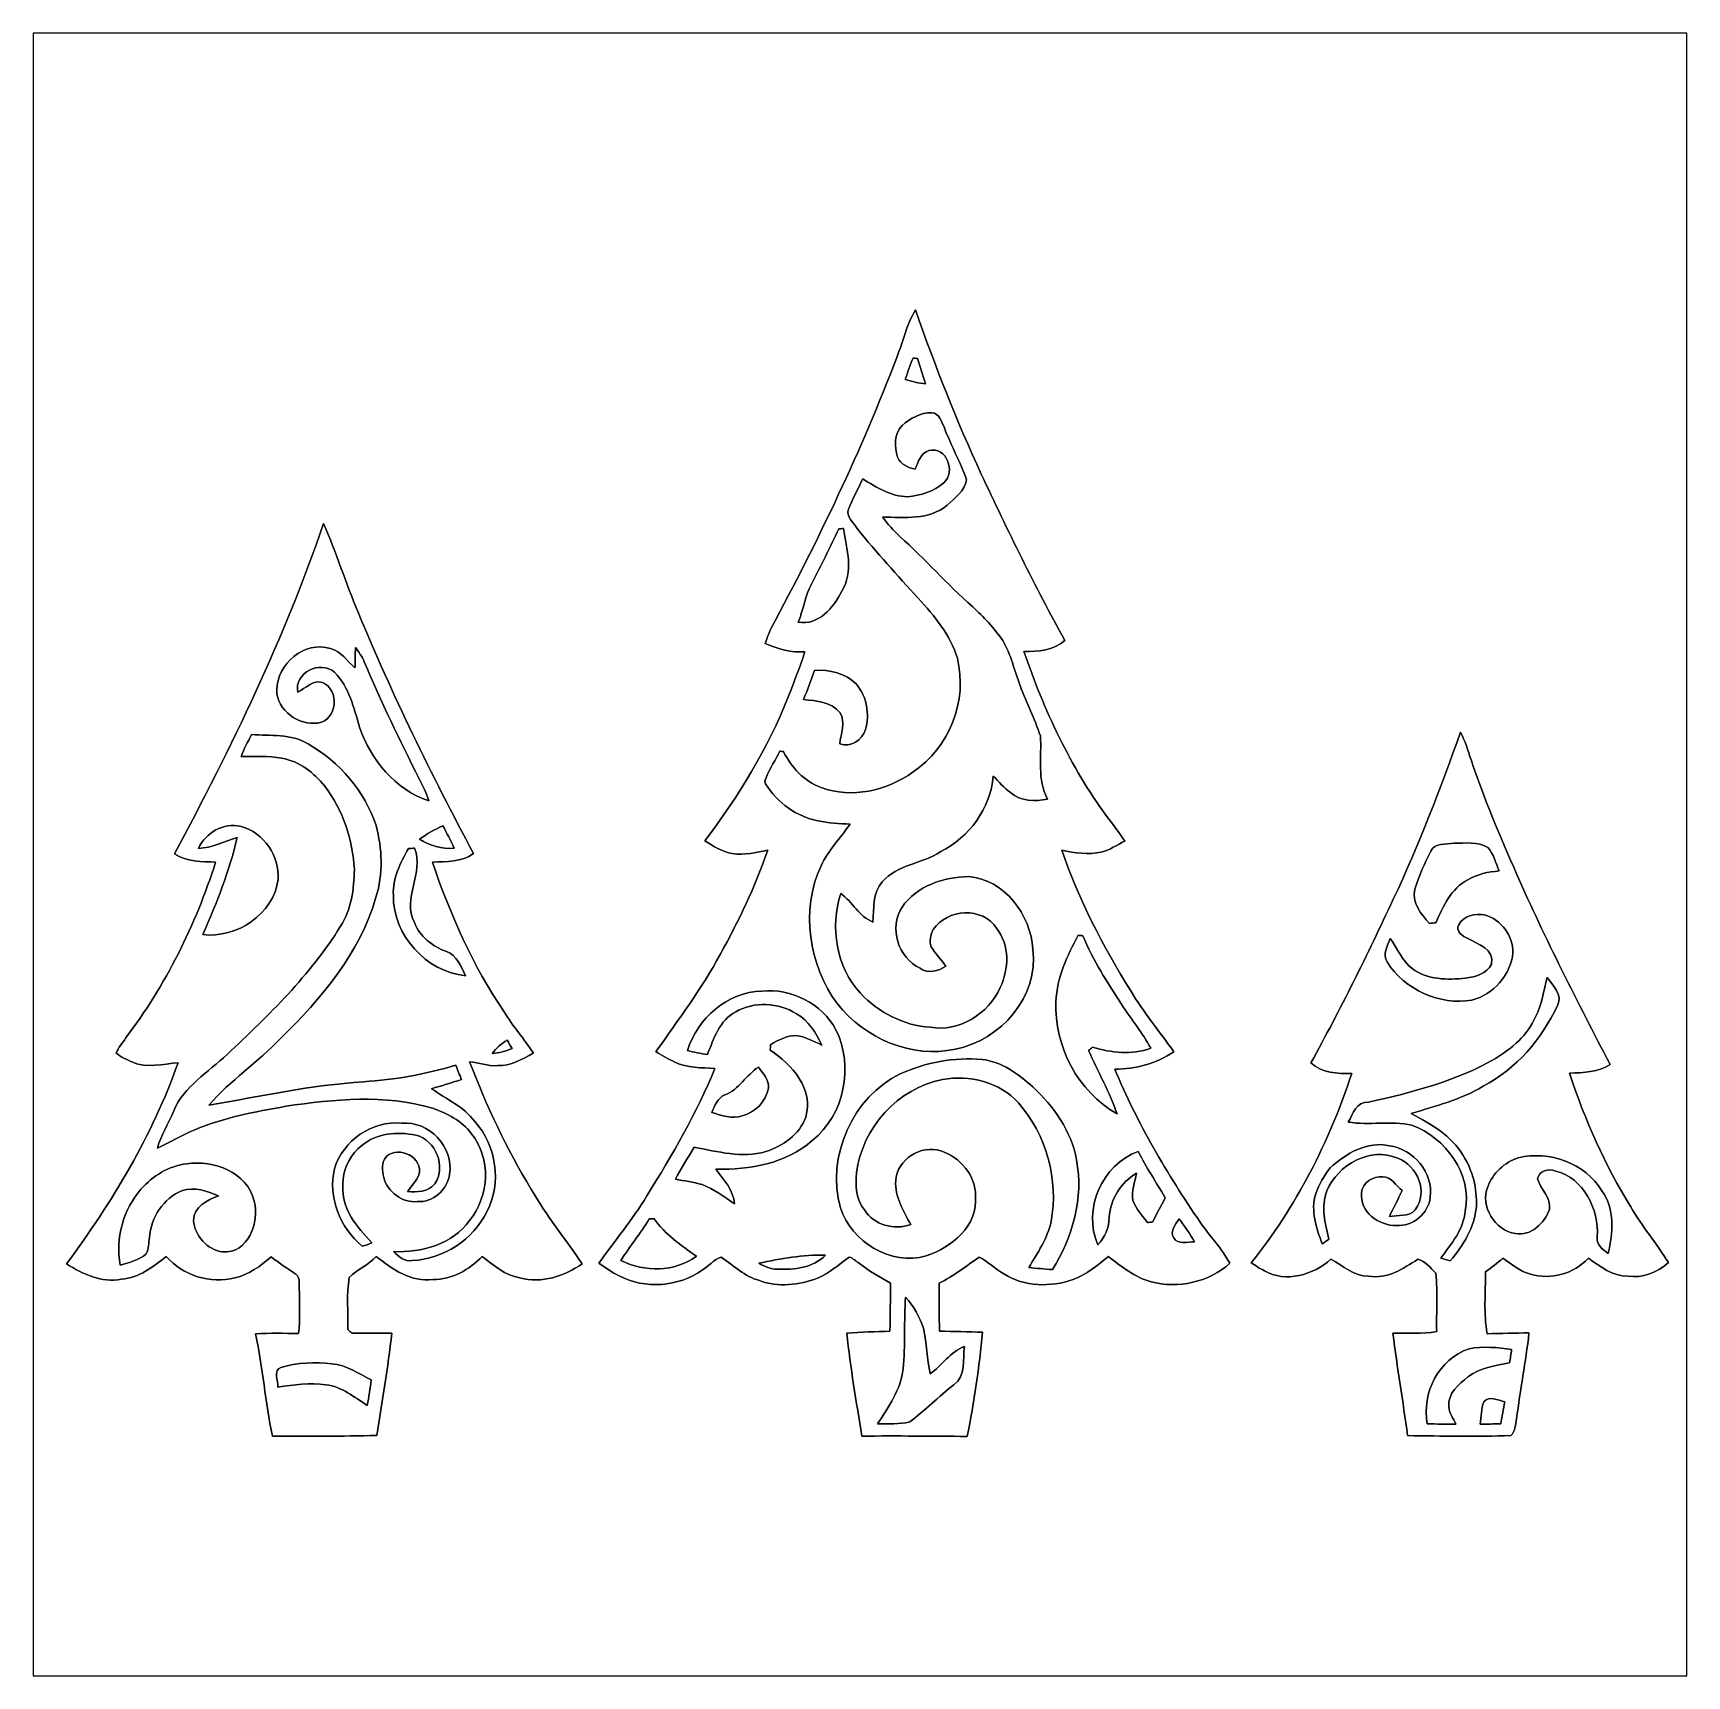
# Model space of a CAD drawing. Header units: centimetres. Extents: x -16.8 to 16.8, y -16.7 to 16.7.
import ezdxf

# ---------------------------------------------------------------- set-up
doc = ezdxf.new("R2010")
doc.units = ezdxf.units.CM
doc.header["$MEASUREMENT"] = 0
doc.layers.add('Layer 1', color=7, linetype='Continuous')

msp = doc.modelspace()

# ---------------------------------------------------------------- linework, layer by layer
at = {"layer": 'Layer 1', "color": 7}
for points, knots in [([(-16.77458, 16.66875), (-16.77458, 16.66875), (16.77458, 16.66875), (16.77458, 16.66875), (16.77458, 16.66875), (16.77458, 16.66875), (16.77458, -16.66875), (16.77458, -16.66875), (16.77458, -16.66875), (16.77458, -16.66875), (-16.77458, -16.66875), (-16.77458, -16.66875), (-16.77458, -16.66875), (-16.77458, -16.66875), (-16.77458, 16.66875), (-16.77458, 16.66875), (-16.77458, 16.66875), (-16.77458, 16.66875), (-16.77458, 16.66875), (-16.77458, 16.66875)], [0, 0, 0, 0, 0.16666667, 0.16666667, 0.16666667, 0.16666667, 0.33333333, 0.33333333, 0.33333333, 0.33333333, 0.5, 0.5, 0.5, 0.5, 0.66666667, 0.66666667, 0.66666667, 0.66666667, 1, 1, 1, 1]), ([(1.12571, 11.04935), (0.94368, 10.75196), (0.87348, 10.40483), (0.74507, 10.08451), (0.74507, 10.08451), (0.02893, 8.19503), (-0.84914, 6.37011), (-1.80128, 4.58964), (-1.80128, 4.58964), (-1.85032, 4.48945), (-1.88595, 4.38432), (-1.92123, 4.27849), (-1.92123, 4.27849), (-1.66688, 4.17124), (-1.39524, 4.09434), (-1.11619, 4.11198), (-1.11619, 4.11198), (-1.22238, 3.81106), (-1.33103, 3.5112), (-1.44886, 3.21451), (-1.44886, 3.21451), (-1.86267, 2.15512), (-2.46592, 1.1811), (-3.14713, 0.27446), (-3.14713, 0.27446), (-2.9718, 0.17357), (-2.79859, 0.04692), (-2.59186, 0.02223), (-2.59186, 0.02223), (-2.35021, -0.02505), (-2.11032, 0.04621), (-1.87254, 0.08573), (-1.87254, 0.08573), (-2.12619, -0.64805), (-2.46274, -1.35114), (-2.83528, -2.03165), (-2.83528, -2.03165), (-3.21557, -2.72309), (-3.68512, -3.35809), (-4.1402, -4.00015), (-4.1402, -4.00015), (-4.01496, -4.07635), (-3.88867, -4.15114), (-3.75461, -4.21146), (-3.75461, -4.21146), (-3.5052, -4.34093), (-3.21522, -4.32118), (-2.94217, -4.34411), (-2.94217, -4.34411), (-3.31752, -5.24827), (-3.80788, -6.09917), (-4.32364, -6.92961), (-4.32364, -6.92961), (-4.6168, -7.40763), (-4.97417, -7.84084), (-5.29943, -8.29592), (-5.29943, -8.29592), (-5.16361, -8.38376), (-5.03343, -8.4836), (-4.88562, -8.55274), (-4.88562, -8.55274), (-4.3621, -8.82438), (-3.68618, -8.77429), (-3.20358, -8.43668), (-3.20358, -8.43668), (-3.06846, -8.35731), (-2.96757, -8.21584), (-2.81411, -8.17316), (-2.81411, -8.17316), (-2.56117, -8.33614), (-2.3435, -8.56862), (-2.04082, -8.6427), (-2.04082, -8.6427), (-1.66123, -8.79828), (-1.23402, -8.72984), (-0.85901, -8.59755), (-0.85901, -8.59755), (-0.61948, -8.49947), (-0.42933, -8.31533), (-0.21802, -8.17139), (-0.21802, -8.17139), (-0.13688, -8.19079), (-0.08043, -8.255), (-0.01235, -8.2998), (-0.01235, -8.2998), (0.18097, -8.45749), (0.40323, -8.57215), (0.61701, -8.69844), (0.61701, -8.69844), (0.61736, -9.023), (0.61524, -9.3472), (0.60607, -9.67211), (0.60607, -9.67211), (0.31397, -9.6841), (0.02187, -9.69116), (-0.26952, -9.71303), (-0.26952, -9.71303), (-0.19085, -10.41224), (-0.07902, -11.10791), (0.04057, -11.80112), (0.04057, -11.80112), (0.75177, -11.79795), (1.46297, -11.79971), (2.17452, -11.80994), (2.17452, -11.80994), (2.3114, -11.11074), (2.42499, -10.40377), (2.48461, -9.69398), (2.48461, -9.69398), (2.19393, -9.68234), (1.90324, -9.67987), (1.61325, -9.67034), (1.61325, -9.67034), (1.60514, -9.34649), (1.60479, -9.02264), (1.60584, -8.69915), (1.60584, -8.69915), (1.89689, -8.55274), (2.15512, -8.35554), (2.41829, -8.16822), (2.41829, -8.16822), (2.59821, -8.25959), (2.74038, -8.41057), (2.91783, -8.509), (2.91783, -8.509), (3.33093, -8.77499), (3.8668, -8.78346), (4.32188, -8.62506), (4.32188, -8.62506), (4.58893, -8.52135), (4.8193, -8.34143), (5.03767, -8.1594), (5.03767, -8.1594), (5.30684, -8.35731), (5.57354, -8.58414), (5.90409, -8.66881), (5.90409, -8.66881), (6.45089, -8.81733), (7.07919, -8.67904), (7.4997, -8.29557), (7.4997, -8.29557), (7.34131, -7.98901), (7.09048, -7.74418), (6.90033, -7.45878), (6.90033, -7.45878), (6.22864, -6.48159), (5.62434, -5.45183), (5.16749, -4.3561), (5.16749, -4.3561), (5.59082, -4.35398), (6.0131, -4.24462), (6.36411, -4.00121), (6.36411, -4.00121), (6.07554, -3.5874), (5.74746, -3.20146), (5.49099, -2.76543), (5.49099, -2.76543), (4.93289, -1.86549), (4.43547, -0.91793), (4.09257, 0.08573), (4.09257, 0.08573), (4.35504, 0.02716), (4.62844, -0.00459), (4.8955, 0.04763), (4.8955, 0.04763), (5.06695, 0.09031), (5.21476, 0.19191), (5.36928, 0.2734), (5.36928, 0.2734), (5.26168, 0.44873), (5.12692, 0.60537), (5.00697, 0.77153), (5.00697, 0.77153), (4.26614, 1.78541), (3.72886, 2.93405), (3.32634, 4.11974), (3.32634, 4.11974), (3.61809, 4.11127), (3.92254, 4.1462), (4.15466, 4.34234), (4.15466, 4.34234), (3.54506, 5.44407), (2.99544, 6.57825), (2.46027, 7.71772), (2.46027, 7.71772), (1.95827, 8.80463), (1.51906, 9.91905), (1.12571, 11.04935), (1.12571, 11.04935), (1.12571, 11.04935), (1.12571, 11.04935), (1.12571, 11.04935)], [0, 0, 0, 0, 0.02040816, 0.02040816, 0.02040816, 0.02040816, 0.04081633, 0.04081633, 0.04081633, 0.04081633, 0.06122449, 0.06122449, 0.06122449, 0.06122449, 0.08163265, 0.08163265, 0.08163265, 0.08163265, 0.10204082, 0.10204082, 0.10204082, 0.10204082, 0.12244898, 0.12244898, 0.12244898, 0.12244898, 0.14285714, 0.14285714, 0.14285714, 0.14285714, 0.16326531, 0.16326531, 0.16326531, 0.16326531, 0.18367347, 0.18367347, 0.18367347, 0.18367347, 0.20408163, 0.20408163, 0.20408163, 0.20408163, 0.2244898, 0.2244898, 0.2244898, 0.2244898, 0.24489796, 0.24489796, 0.24489796, 0.24489796, 0.26530612, 0.26530612, 0.26530612, 0.26530612, 0.28571429, 0.28571429, 0.28571429, 0.28571429, 0.30612245, 0.30612245, 0.30612245, 0.30612245, 0.32653061, 0.32653061, 0.32653061, 0.32653061, 0.34693878, 0.34693878, 0.34693878, 0.34693878, 0.36734694, 0.36734694, 0.36734694, 0.36734694, 0.3877551, 0.3877551, 0.3877551, 0.3877551, 0.40816327, 0.40816327, 0.40816327, 0.40816327, 0.42857143, 0.42857143, 0.42857143, 0.42857143, 0.44897959, 0.44897959, 0.44897959, 0.44897959, 0.46938776, 0.46938776, 0.46938776, 0.46938776, 0.48979592, 0.48979592, 0.48979592, 0.48979592, 0.51020408, 0.51020408, 0.51020408, 0.51020408, 0.53061224, 0.53061224, 0.53061224, 0.53061224, 0.55102041, 0.55102041, 0.55102041, 0.55102041, 0.57142857, 0.57142857, 0.57142857, 0.57142857, 0.59183673, 0.59183673, 0.59183673, 0.59183673, 0.6122449, 0.6122449, 0.6122449, 0.6122449, 0.63265306, 0.63265306, 0.63265306, 0.63265306, 0.65306122, 0.65306122, 0.65306122, 0.65306122, 0.67346939, 0.67346939, 0.67346939, 0.67346939, 0.69387755, 0.69387755, 0.69387755, 0.69387755, 0.71428571, 0.71428571, 0.71428571, 0.71428571, 0.73469388, 0.73469388, 0.73469388, 0.73469388, 0.75510204, 0.75510204, 0.75510204, 0.75510204, 0.7755102, 0.7755102, 0.7755102, 0.7755102, 0.79591837, 0.79591837, 0.79591837, 0.79591837, 0.81632653, 0.81632653, 0.81632653, 0.81632653, 0.83673469, 0.83673469, 0.83673469, 0.83673469, 0.85714286, 0.85714286, 0.85714286, 0.85714286, 0.87755102, 0.87755102, 0.87755102, 0.87755102, 0.89795918, 0.89795918, 0.89795918, 0.89795918, 0.91836735, 0.91836735, 0.91836735, 0.91836735, 0.93877551, 0.93877551, 0.93877551, 0.93877551, 0.95918367, 0.95918367, 0.95918367, 0.95918367, 1, 1, 1, 1]), ([(1.07527, 10.07357), (1.0982, 10.07145), (1.14406, 10.06792), (1.16664, 10.06616), (1.16664, 10.06616), (1.21603, 9.89295), (1.27741, 9.72361), (1.33103, 9.55146), (1.33103, 9.55146), (1.19027, 9.56275), (1.05234, 9.5952), (0.91863, 9.63895), (0.91863, 9.63895), (0.96308, 9.78641), (1.01741, 9.93069), (1.07527, 10.07357)], [0, 0, 0, 0, 0.2, 0.2, 0.2, 0.2, 0.4, 0.4, 0.4, 0.4, 0.6, 0.6, 0.6, 0.6, 1, 1, 1, 1]), ([(0.85302, 8.70726), (1.01953, 8.84802), (1.22908, 8.96761), (1.45415, 8.96479), (1.45415, 8.96479), (1.61149, 8.95103), (1.65559, 8.77923), (1.71132, 8.65964), (1.71132, 8.65964), (1.84573, 8.2998), (2.03659, 7.96255), (2.16217, 7.59989), (2.16217, 7.59989), (2.13395, 7.38082), (1.91594, 7.23371), (1.76847, 7.0866), (1.76847, 7.0866), (1.39806, 6.78497), (0.90029, 6.83542), (0.45438, 6.84847), (0.45438, 6.84847), (0.56162, 6.70772), (0.67663, 6.57154), (0.80962, 6.45407), (0.80962, 6.45407), (1.31727, 5.99828), (1.76847, 5.48323), (2.28, 5.03096), (2.28, 5.03096), (2.51072, 4.82671), (2.71604, 4.59458), (2.89525, 4.34375), (2.89525, 4.34375), (3.06493, 4.06047), (3.12773, 3.73133), (3.24944, 3.42688), (3.24944, 3.42688), (3.36832, 3.0794), (3.54612, 2.75519), (3.65972, 2.4063), (3.65972, 2.4063), (3.6897, 1.97732), (3.58669, 1.51906), (3.80506, 1.12466), (3.80506, 1.12466), (3.55212, 1.06786), (3.2579, 1.07491), (3.05506, 1.25624), (3.05506, 1.25624), (2.91853, 1.34761), (2.82011, 1.4792), (2.70228, 1.59067), (2.70228, 1.59067), (2.6483, 0.9331), (2.21791, 0.35207), (1.63724, 0.05821), (1.63724, 0.05821), (1.25871, -0.18556), (0.76129, -0.20708), (0.44909, -0.55421), (0.44909, -0.55421), (0.25964, -0.78423), (0.27693, -1.09149), (0.26282, -1.36984), (0.26282, -1.36984), (-0.02364, -1.25942), (-0.14923, -0.9585), (-0.39194, -0.79058), (-0.39194, -0.79058), (-0.61348, -1.47567), (-0.48295, -2.27612), (0.00741, -2.81446), (0.00741, -2.81446), (0.37782, -3.20357), (0.88724, -3.47486), (1.4291, -3.50661), (1.4291, -3.50661), (2.0126, -3.60751), (2.60985, -3.22898), (2.84268, -2.70051), (2.84268, -2.70051), (3.02331, -2.32375), (3.04059, -1.83903), (2.77142, -1.49754), (2.77142, -1.49754), (2.48708, -1.05339), (1.7653, -1.10031), (1.48696, -1.52365), (1.48696, -1.52365), (1.42663, -1.6256), (1.4037, -1.76001), (1.44568, -1.87254), (1.44568, -1.87254), (1.53035, -2.01154), (1.64359, -2.13184), (1.73919, -2.26377), (1.73919, -2.26377), (1.58856, -2.36784), (1.3783, -2.42288), (1.21814, -2.30964), (1.21814, -2.30964), (0.77329, -2.09762), (0.57891, -1.48696), (0.85584, -1.06998), (0.85584, -1.06998), (1.14088, -0.63183), (1.70392, -0.46038), (2.20416, -0.44697), (2.20416, -0.44697), (2.92947, -0.50624), (3.46851, -1.22767), (3.50591, -1.92299), (3.50591, -1.92299), (3.63749, -2.88008), (2.84974, -3.77296), (1.93675, -3.94899), (1.93675, -3.94899), (1.04951, -4.15008), (0.09419, -3.73133), (-0.45791, -3.03213), (-0.45791, -3.03213), (-1.03752, -2.24473), (-1.21497, -1.12889), (-0.78987, -0.23072), (-0.78987, -0.23072), (-0.64488, 0.08467), (-0.39652, 0.33232), (-0.20214, 0.61595), (-0.20214, 0.61595), (-0.63535, 0.62936), (-1.09679, 0.67804), (-1.45486, 0.94403), (-1.45486, 0.94403), (-1.63689, 1.07703), (-1.80234, 1.24178), (-1.91735, 1.43581), (-1.91735, 1.43581), (-1.9498, 1.48167), (-1.91558, 1.53458), (-1.899, 1.57939), (-1.899, 1.57939), (-1.81469, 1.75436), (-1.71591, 1.92193), (-1.62878, 2.0955), (-1.62878, 2.0955), (-1.61008, 2.09374), (-1.57233, 2.09056), (-1.55328, 2.0888), (-1.55328, 2.0888), (-1.38924, 1.76953), (-1.13453, 1.48661), (-0.78916, 1.36172), (-0.78916, 1.36172), (-0.1651, 1.12571), (0.54681, 1.29575), (1.07703, 1.67464), (1.07703, 1.67464), (1.80975, 2.16253), (2.19146, 3.12561), (1.9745, 3.98216), (1.9745, 3.98216), (1.83621, 4.45735), (1.50954, 4.84399), (1.17722, 5.19853), (1.17722, 5.19853), (0.76235, 5.66632), (0.33655, 6.12528), (-0.05503, 6.61247), (-0.05503, 6.61247), (-0.11606, 6.73453), (-0.29951, 6.85447), (-0.2353, 7.0104), (-0.2353, 7.0104), (-0.14781, 7.21889), (-0.03775, 7.41751), (0.05574, 7.62353), (0.05574, 7.62353), (0.33337, 7.45243), (0.62724, 7.26158), (0.96485, 7.25911), (0.96485, 7.25911), (1.22696, 7.28345), (1.49895, 7.36812), (1.69968, 7.5438), (1.69968, 7.5438), (1.95368, 7.76076), (1.75577, 8.28851), (1.39771, 8.1982), (1.39771, 8.1982), (1.22767, 8.14881), (1.18075, 7.95972), (1.12007, 7.8165), (1.12007, 7.8165), (0.97966, 7.85283), (0.81351, 7.91281), (0.76059, 8.06344), (0.76059, 8.06344), (0.69709, 8.27687), (0.68509, 8.53757), (0.85302, 8.70726)], [0, 0, 0, 0, 0.01960784, 0.01960784, 0.01960784, 0.01960784, 0.03921569, 0.03921569, 0.03921569, 0.03921569, 0.05882353, 0.05882353, 0.05882353, 0.05882353, 0.07843137, 0.07843137, 0.07843137, 0.07843137, 0.09803922, 0.09803922, 0.09803922, 0.09803922, 0.11764706, 0.11764706, 0.11764706, 0.11764706, 0.1372549, 0.1372549, 0.1372549, 0.1372549, 0.15686275, 0.15686275, 0.15686275, 0.15686275, 0.17647059, 0.17647059, 0.17647059, 0.17647059, 0.19607843, 0.19607843, 0.19607843, 0.19607843, 0.21568627, 0.21568627, 0.21568627, 0.21568627, 0.23529412, 0.23529412, 0.23529412, 0.23529412, 0.25490196, 0.25490196, 0.25490196, 0.25490196, 0.2745098, 0.2745098, 0.2745098, 0.2745098, 0.29411765, 0.29411765, 0.29411765, 0.29411765, 0.31372549, 0.31372549, 0.31372549, 0.31372549, 0.33333333, 0.33333333, 0.33333333, 0.33333333, 0.35294118, 0.35294118, 0.35294118, 0.35294118, 0.37254902, 0.37254902, 0.37254902, 0.37254902, 0.39215686, 0.39215686, 0.39215686, 0.39215686, 0.41176471, 0.41176471, 0.41176471, 0.41176471, 0.43137255, 0.43137255, 0.43137255, 0.43137255, 0.45098039, 0.45098039, 0.45098039, 0.45098039, 0.47058824, 0.47058824, 0.47058824, 0.47058824, 0.49019608, 0.49019608, 0.49019608, 0.49019608, 0.50980392, 0.50980392, 0.50980392, 0.50980392, 0.52941176, 0.52941176, 0.52941176, 0.52941176, 0.54901961, 0.54901961, 0.54901961, 0.54901961, 0.56862745, 0.56862745, 0.56862745, 0.56862745, 0.58823529, 0.58823529, 0.58823529, 0.58823529, 0.60784314, 0.60784314, 0.60784314, 0.60784314, 0.62745098, 0.62745098, 0.62745098, 0.62745098, 0.64705882, 0.64705882, 0.64705882, 0.64705882, 0.66666667, 0.66666667, 0.66666667, 0.66666667, 0.68627451, 0.68627451, 0.68627451, 0.68627451, 0.70588235, 0.70588235, 0.70588235, 0.70588235, 0.7254902, 0.7254902, 0.7254902, 0.7254902, 0.74509804, 0.74509804, 0.74509804, 0.74509804, 0.76470588, 0.76470588, 0.76470588, 0.76470588, 0.78431373, 0.78431373, 0.78431373, 0.78431373, 0.80392157, 0.80392157, 0.80392157, 0.80392157, 0.82352941, 0.82352941, 0.82352941, 0.82352941, 0.84313725, 0.84313725, 0.84313725, 0.84313725, 0.8627451, 0.8627451, 0.8627451, 0.8627451, 0.88235294, 0.88235294, 0.88235294, 0.88235294, 0.90196078, 0.90196078, 0.90196078, 0.90196078, 0.92156863, 0.92156863, 0.92156863, 0.92156863, 0.94117647, 0.94117647, 0.94117647, 0.94117647, 0.96078431, 0.96078431, 0.96078431, 0.96078431, 1, 1, 1, 1]), ([(-13.90368, 0.01482), (-13.65532, -0.15593), (-13.35793, -0.14464), (-13.07077, -0.15452), (-13.07077, -0.15452), (-13.47858, -1.43545), (-14.08783, -2.65465), (-14.89745, -3.72957), (-14.89745, -3.72957), (-14.96166, -3.82729), (-15.05126, -3.91442), (-15.0876, -4.02908), (-15.0876, -4.02908), (-14.99376, -4.11445), (-14.87382, -4.16172), (-14.75987, -4.21358), (-14.75987, -4.21358), (-14.46742, -4.34658), (-14.13863, -4.24886), (-13.83277, -4.22522), (-13.83277, -4.22522), (-14.35559, -5.69983), (-15.16556, -7.05556), (-16.09654, -8.30651), (-16.09654, -8.30651), (-15.76564, -8.51535), (-15.38217, -8.69597), (-14.97965, -8.61801), (-14.97965, -8.61801), (-14.62405, -8.59084), (-14.34324, -8.36436), (-14.0716, -8.15799), (-14.0716, -8.15799), (-13.73681, -8.54463), (-13.17731, -8.72067), (-12.68166, -8.58838), (-12.68166, -8.58838), (-12.39661, -8.53193), (-12.15954, -8.3506), (-11.94788, -8.16116), (-11.94788, -8.16116), (-11.78913, -8.29275), (-11.61027, -8.39682), (-11.44482, -8.51923), (-11.44482, -8.51923), (-11.32911, -8.59472), (-11.39966, -8.76653), (-11.37003, -8.87166), (-11.37003, -8.87166), (-11.37356, -9.15317), (-11.35451, -9.43786), (-11.38837, -9.71903), (-11.38837, -9.71903), (-11.67906, -9.71797), (-11.9701, -9.70844), (-12.26009, -9.72644), (-12.26009, -9.72644), (-12.11545, -10.41294), (-12.06394, -11.11497), (-11.91824, -11.80112), (-11.91824, -11.80112), (-11.21339, -11.79865), (-10.50854, -11.80853), (-9.80369, -11.78913), (-9.80369, -11.78913), (-9.69257, -11.09909), (-9.57051, -10.40941), (-9.4996, -9.71409), (-9.4996, -9.71409), (-9.76983, -9.71056), (-10.04006, -9.71621), (-10.30993, -9.71515), (-10.30993, -9.71515), (-10.33568, -9.68975), (-10.36108, -9.6647), (-10.38684, -9.64001), (-10.38684, -9.64001), (-10.38225, -9.28793), (-10.42176, -8.92457), (-10.36073, -8.58061), (-10.36073, -8.58061), (-10.1981, -8.41763), (-9.97091, -8.3312), (-9.81463, -8.15728), (-9.81463, -8.15728), (-9.4869, -8.41481), (-9.10273, -8.6868), (-8.6614, -8.62295), (-8.6614, -8.62295), (-8.27264, -8.63388), (-7.92798, -8.42151), (-7.66163, -8.15728), (-7.66163, -8.15728), (-7.42703, -8.33332), (-7.19949, -8.54463), (-6.89716, -8.58908), (-6.89716, -8.58908), (-6.45795, -8.71291), (-5.99758, -8.55733), (-5.63492, -8.30615), (-5.63492, -8.30615), (-5.98311, -7.79886), (-6.36588, -7.31485), (-6.67703, -6.78321), (-6.67703, -6.78321), (-7.17021, -5.96477), (-7.5819, -5.09764), (-7.91951, -4.20476), (-7.91951, -4.20476), (-7.73007, -4.21993), (-7.5505, -4.30424), (-7.35577, -4.28131), (-7.35577, -4.28131), (-7.08519, -4.30036), (-6.85094, -4.15607), (-6.62623, -4.02766), (-6.62623, -4.02766), (-6.81531, -3.74438), (-7.04039, -3.4865), (-7.21607, -3.19405), (-7.21607, -3.19405), (-7.85213, -2.26025), (-8.3118, -1.21991), (-8.6741, -0.15381), (-8.6741, -0.15381), (-8.38659, -0.14887), (-8.08531, -0.15205), (-7.83837, 0.01693), (-7.83837, 0.01693), (-8.69315, 1.61361), (-9.48937, 3.24344), (-10.18328, 4.91702), (-10.18328, 4.91702), (-10.42917, 5.5118), (-10.62531, 6.12634), (-10.88214, 6.71654), (-10.88214, 6.71654), (-11.67412, 4.39244), (-12.74833, 2.17734), (-13.90368, 0.01482), (-13.90368, 0.01482), (-13.90368, 0.01482), (-13.90368, 0.01482), (-13.90368, 0.01482)], [0, 0, 0, 0, 0.02702703, 0.02702703, 0.02702703, 0.02702703, 0.05405405, 0.05405405, 0.05405405, 0.05405405, 0.08108108, 0.08108108, 0.08108108, 0.08108108, 0.10810811, 0.10810811, 0.10810811, 0.10810811, 0.13513514, 0.13513514, 0.13513514, 0.13513514, 0.16216216, 0.16216216, 0.16216216, 0.16216216, 0.18918919, 0.18918919, 0.18918919, 0.18918919, 0.21621622, 0.21621622, 0.21621622, 0.21621622, 0.24324324, 0.24324324, 0.24324324, 0.24324324, 0.27027027, 0.27027027, 0.27027027, 0.27027027, 0.2972973, 0.2972973, 0.2972973, 0.2972973, 0.32432432, 0.32432432, 0.32432432, 0.32432432, 0.35135135, 0.35135135, 0.35135135, 0.35135135, 0.37837838, 0.37837838, 0.37837838, 0.37837838, 0.40540541, 0.40540541, 0.40540541, 0.40540541, 0.43243243, 0.43243243, 0.43243243, 0.43243243, 0.45945946, 0.45945946, 0.45945946, 0.45945946, 0.48648649, 0.48648649, 0.48648649, 0.48648649, 0.51351351, 0.51351351, 0.51351351, 0.51351351, 0.54054054, 0.54054054, 0.54054054, 0.54054054, 0.56756757, 0.56756757, 0.56756757, 0.56756757, 0.59459459, 0.59459459, 0.59459459, 0.59459459, 0.62162162, 0.62162162, 0.62162162, 0.62162162, 0.64864865, 0.64864865, 0.64864865, 0.64864865, 0.67567568, 0.67567568, 0.67567568, 0.67567568, 0.7027027, 0.7027027, 0.7027027, 0.7027027, 0.72972973, 0.72972973, 0.72972973, 0.72972973, 0.75675676, 0.75675676, 0.75675676, 0.75675676, 0.78378378, 0.78378378, 0.78378378, 0.78378378, 0.81081081, 0.81081081, 0.81081081, 0.81081081, 0.83783784, 0.83783784, 0.83783784, 0.83783784, 0.86486486, 0.86486486, 0.86486486, 0.86486486, 0.89189189, 0.89189189, 0.89189189, 0.89189189, 0.91891892, 0.91891892, 0.91891892, 0.91891892, 0.94594595, 0.94594595, 0.94594595, 0.94594595, 1, 1, 1, 1]), ([(-0.4318, 6.60859), (-0.40816, 6.61), (-0.36089, 6.61282), (-0.33726, 6.61423), (-0.33726, 6.61423), (-0.26282, 6.19866), (-0.13159, 5.73087), (-0.36795, 5.34247), (-0.36795, 5.34247), (-0.5267, 5.01826), (-0.84878, 4.63691), (-1.25166, 4.71417), (-1.25166, 4.71417), (-1.14935, 4.97099), (-1.11196, 5.25145), (-0.97966, 5.49593), (-0.97966, 5.49593), (-0.79022, 5.86352), (-0.60607, 6.23358), (-0.4318, 6.60859)], [0, 0, 0, 0, 0.16666667, 0.16666667, 0.16666667, 0.16666667, 0.33333333, 0.33333333, 0.33333333, 0.33333333, 0.5, 0.5, 0.5, 0.5, 0.66666667, 0.66666667, 0.66666667, 0.66666667, 1, 1, 1, 1]), ([(-11.83287, 3.33622), (-11.82688, 3.86786), (-11.26666, 4.34446), (-10.74244, 4.17901), (-10.74244, 4.17901), (-10.52336, 4.1275), (-10.40553, 3.92359), (-10.24431, 3.78566), (-10.24431, 3.78566), (-10.24008, 3.92395), (-10.24043, 4.06188), (-10.23444, 4.19982), (-10.23444, 4.19982), (-10.16494, 4.11092), (-10.10144, 4.01638), (-10.05734, 3.91195), (-10.05734, 3.91195), (-9.71444, 3.10656), (-9.33732, 2.31599), (-8.94045, 1.53564), (-8.94045, 1.53564), (-8.86813, 1.39065), (-8.79369, 1.24495), (-8.74713, 1.08867), (-8.74713, 1.08867), (-9.42728, 1.3141), (-9.92364, 1.91841), (-10.14977, 2.58233), (-10.14977, 2.58233), (-10.27113, 2.97004), (-10.36214, 3.40148), (-10.65953, 3.69888), (-10.65953, 3.69888), (-10.94705, 3.94582), (-11.48574, 3.69464), (-11.40495, 3.29177), (-11.40495, 3.29177), (-11.24479, 3.37291), (-11.10439, 3.54824), (-10.90613, 3.48897), (-10.90613, 3.48897), (-10.54065, 3.34292), (-10.60803, 2.72697), (-10.99538, 2.66841), (-10.99538, 2.66841), (-11.38837, 2.60985), (-11.82688, 2.92135), (-11.83287, 3.33622)], [0, 0, 0, 0, 0.07692308, 0.07692308, 0.07692308, 0.07692308, 0.15384615, 0.15384615, 0.15384615, 0.15384615, 0.23076923, 0.23076923, 0.23076923, 0.23076923, 0.30769231, 0.30769231, 0.30769231, 0.30769231, 0.38461538, 0.38461538, 0.38461538, 0.38461538, 0.46153846, 0.46153846, 0.46153846, 0.46153846, 0.53846154, 0.53846154, 0.53846154, 0.53846154, 0.61538462, 0.61538462, 0.61538462, 0.61538462, 0.69230769, 0.69230769, 0.69230769, 0.69230769, 0.76923077, 0.76923077, 0.76923077, 0.76923077, 0.84615385, 0.84615385, 0.84615385, 0.84615385, 1, 1, 1, 1]), ([(-0.92428, 3.73627), (-0.61983, 3.75673), (-0.28998, 3.68088), (-0.07161, 3.45581), (-0.07161, 3.45581), (0.13758, 3.20499), (0.20038, 2.84586), (0.11007, 2.53436), (0.11007, 2.53436), (0.04374, 2.32163), (-0.19226, 2.1657), (-0.41169, 2.24578), (-0.41169, 2.24578), (-0.38629, 2.45216), (-0.2861, 2.68358), (-0.40428, 2.87726), (-0.40428, 2.87726), (-0.58279, 3.10268), (-0.88583, 3.1182), (-1.14653, 3.14431), (-1.14653, 3.14431), (-1.06433, 3.33869), (-0.98848, 3.53554), (-0.92428, 3.73627)], [0, 0, 0, 0, 0.14285714, 0.14285714, 0.14285714, 0.14285714, 0.28571429, 0.28571429, 0.28571429, 0.28571429, 0.42857143, 0.42857143, 0.42857143, 0.42857143, 0.57142857, 0.57142857, 0.57142857, 0.57142857, 0.71428571, 0.71428571, 0.71428571, 0.71428571, 1, 1, 1, 1]), ([(-12.34334, 2.43205), (-11.95811, 2.40771), (-11.54183, 2.45428), (-11.19611, 2.24437), (-11.19611, 2.24437), (-10.55899, 1.88383), (-10.05064, 1.28341), (-9.81463, 0.58843), (-9.81463, 0.58843), (-9.69433, 0.11536), (-9.66788, -0.39758), (-9.81851, -0.86748), (-9.81851, -0.86748), (-10.14377, -1.99884), (-10.92623, -2.92594), (-11.75491, -3.73204), (-11.75491, -3.73204), (-12.21105, -4.21358), (-12.77585, -4.58117), (-13.20624, -5.08882), (-13.20624, -5.08882), (-12.16484, -4.90679), (-11.12802, -4.6803), (-10.07004, -4.61045), (-10.07004, -4.61045), (-9.43575, -4.57412), (-8.80886, -4.45841), (-8.20138, -4.27355), (-8.20138, -4.27355), (-8.16187, -4.37092), (-8.12271, -4.46934), (-8.08496, -4.56847), (-8.08496, -4.56847), (-8.2864, -4.63162), (-8.48854, -4.693), (-8.69103, -4.75262), (-8.69103, -4.75262), (-8.39364, -4.96676), (-8.03981, -5.11316), (-7.81579, -5.4162), (-7.81579, -5.4162), (-7.37482, -5.90056), (-7.26511, -6.66644), (-7.5692, -7.24923), (-7.5692, -7.24923), (-7.84825, -7.81403), (-8.45256, -8.21231), (-9.08297, -8.23771), (-9.08297, -8.23771), (-9.24384, -8.26735), (-9.35849, -8.15411), (-9.46397, -8.05815), (-9.46397, -8.05815), (-8.89282, -8.08249), (-8.26488, -7.91386), (-7.92163, -7.42527), (-7.92163, -7.42527), (-7.51946, -6.93667), (-7.47289, -6.15879), (-7.88705, -5.66349), (-7.88705, -5.66349), (-8.07367, -5.39926), (-8.37847, -5.25745), (-8.67163, -5.14597), (-8.67163, -5.14597), (-9.64001, -4.86833), (-10.66553, -4.959), (-11.64802, -5.10999), (-11.64802, -5.10999), (-12.27314, -5.22605), (-12.90849, -5.33365), (-13.49516, -5.58941), (-13.49516, -5.58941), (-13.75622, -5.69454), (-13.99611, -5.84271), (-14.25187, -5.95912), (-14.25187, -5.95912), (-14.17743, -5.69172), (-14.02433, -5.45641), (-13.92167, -5.2003), (-13.92167, -5.2003), (-13.71141, -4.69829), (-13.21823, -4.41925), (-12.84005, -4.05694), (-12.84005, -4.05694), (-11.99586, -3.26496), (-11.15025, -2.44757), (-10.53818, -1.45662), (-10.53818, -1.45662), (-10.31628, -1.11831), (-10.26195, -0.70168), (-10.25737, -0.30515), (-10.25737, -0.30515), (-10.29053, 0.29845), (-10.48491, 0.90417), (-10.85709, 1.38465), (-10.85709, 1.38465), (-11.07687, 1.657), (-11.37497, 1.89583), (-11.72986, 1.95227), (-11.72986, 1.95227), (-12.00009, 2.00695), (-12.27737, 1.98684), (-12.55113, 1.98543), (-12.55113, 1.98543), (-12.50139, 2.14277), (-12.41989, 2.28706), (-12.34334, 2.43205)], [0, 0, 0, 0, 0.03571429, 0.03571429, 0.03571429, 0.03571429, 0.07142857, 0.07142857, 0.07142857, 0.07142857, 0.10714286, 0.10714286, 0.10714286, 0.10714286, 0.14285714, 0.14285714, 0.14285714, 0.14285714, 0.17857143, 0.17857143, 0.17857143, 0.17857143, 0.21428571, 0.21428571, 0.21428571, 0.21428571, 0.25, 0.25, 0.25, 0.25, 0.28571429, 0.28571429, 0.28571429, 0.28571429, 0.32142857, 0.32142857, 0.32142857, 0.32142857, 0.35714286, 0.35714286, 0.35714286, 0.35714286, 0.39285714, 0.39285714, 0.39285714, 0.39285714, 0.42857143, 0.42857143, 0.42857143, 0.42857143, 0.46428571, 0.46428571, 0.46428571, 0.46428571, 0.5, 0.5, 0.5, 0.5, 0.53571429, 0.53571429, 0.53571429, 0.53571429, 0.57142857, 0.57142857, 0.57142857, 0.57142857, 0.60714286, 0.60714286, 0.60714286, 0.60714286, 0.64285714, 0.64285714, 0.64285714, 0.64285714, 0.67857143, 0.67857143, 0.67857143, 0.67857143, 0.71428571, 0.71428571, 0.71428571, 0.71428571, 0.75, 0.75, 0.75, 0.75, 0.78571429, 0.78571429, 0.78571429, 0.78571429, 0.82142857, 0.82142857, 0.82142857, 0.82142857, 0.85714286, 0.85714286, 0.85714286, 0.85714286, 0.89285714, 0.89285714, 0.89285714, 0.89285714, 0.92857143, 0.92857143, 0.92857143, 0.92857143, 1, 1, 1, 1]), ([(12.17965, 2.48391), (11.7789, 1.33315), (11.33334, 0.1965), (10.81864, -0.90876), (10.81864, -0.90876), (10.29229, -2.02918), (9.75007, -3.14431), (9.14647, -4.22557), (9.14647, -4.22557), (9.36837, -4.43336), (9.68657, -4.45276), (9.97514, -4.44359), (9.97514, -4.44359), (9.52359, -5.8293), (8.84731, -7.14551), (7.93644, -8.28604), (7.93644, -8.28604), (8.02252, -8.3439), (8.10966, -8.4007), (8.20314, -8.44656), (8.20314, -8.44656), (8.636, -8.69879), (9.19797, -8.52876), (9.55393, -8.21267), (9.55393, -8.21267), (9.80228, -8.34037), (10.01219, -8.56333), (10.31769, -8.55698), (10.31769, -8.55698), (10.69728, -8.62189), (11.01513, -8.40423), (11.3157, -8.21408), (11.3157, -8.21408), (11.46739, -8.24759), (11.57534, -8.38906), (11.67906, -8.4963), (11.67906, -8.4963), (11.72774, -8.88647), (11.68682, -9.28511), (11.69846, -9.67881), (11.69846, -9.67881), (11.40601, -9.73667), (11.1058, -9.70104), (10.80982, -9.71585), (10.80982, -9.71585), (10.89801, -10.40977), (11.01443, -11.09945), (11.10932, -11.79266), (11.10932, -11.79266), (11.80747, -11.80112), (12.50632, -11.81806), (13.20447, -11.79089), (13.20447, -11.79089), (13.29619, -11.70446), (13.29372, -11.56547), (13.32018, -11.45011), (13.32018, -11.45011), (13.39109, -10.86732), (13.50574, -10.29123), (13.57101, -9.70809), (13.57101, -9.70809), (13.28879, -9.70986), (13.00551, -9.7215), (12.72364, -9.72502), (12.72364, -9.72502), (12.64461, -9.31192), (12.69118, -8.88647), (12.69118, -8.46949), (12.69118, -8.46949), (12.81218, -8.38306), (12.92648, -8.28746), (13.04219, -8.19326), (13.04219, -8.19326), (13.22141, -8.31109), (13.38651, -8.46243), (13.60029, -8.5157), (13.60029, -8.5157), (14.01551, -8.642), (14.48188, -8.50477), (14.77786, -8.19256), (14.77786, -8.19256), (15.01775, -8.36013), (15.2654, -8.56121), (15.57443, -8.55804), (15.57443, -8.55804), (15.88064, -8.59966), (16.1738, -8.47796), (16.40029, -8.28111), (16.40029, -8.28111), (16.16181, -7.8934), (15.86406, -7.54627), (15.63582, -7.15257), (15.63582, -7.15257), (15.11265, -6.30414), (14.70272, -5.38762), (14.3958, -4.43971), (14.3958, -4.43971), (14.67767, -4.42242), (14.97154, -4.4263), (15.21707, -4.26261), (15.21707, -4.26261), (14.55349, -2.99226), (13.90332, -1.71379), (13.32301, -0.40287), (13.32301, -0.40287), (12.98822, 0.36054), (12.65837, 1.12783), (12.39767, 1.92017), (12.39767, 1.92017), (12.32923, 2.10996), (12.27808, 2.30681), (12.17965, 2.48391)], [0, 0, 0, 0, 0.03448276, 0.03448276, 0.03448276, 0.03448276, 0.06896552, 0.06896552, 0.06896552, 0.06896552, 0.10344828, 0.10344828, 0.10344828, 0.10344828, 0.13793103, 0.13793103, 0.13793103, 0.13793103, 0.17241379, 0.17241379, 0.17241379, 0.17241379, 0.20689655, 0.20689655, 0.20689655, 0.20689655, 0.24137931, 0.24137931, 0.24137931, 0.24137931, 0.27586207, 0.27586207, 0.27586207, 0.27586207, 0.31034483, 0.31034483, 0.31034483, 0.31034483, 0.34482759, 0.34482759, 0.34482759, 0.34482759, 0.37931034, 0.37931034, 0.37931034, 0.37931034, 0.4137931, 0.4137931, 0.4137931, 0.4137931, 0.44827586, 0.44827586, 0.44827586, 0.44827586, 0.48275862, 0.48275862, 0.48275862, 0.48275862, 0.51724138, 0.51724138, 0.51724138, 0.51724138, 0.55172414, 0.55172414, 0.55172414, 0.55172414, 0.5862069, 0.5862069, 0.5862069, 0.5862069, 0.62068966, 0.62068966, 0.62068966, 0.62068966, 0.65517241, 0.65517241, 0.65517241, 0.65517241, 0.68965517, 0.68965517, 0.68965517, 0.68965517, 0.72413793, 0.72413793, 0.72413793, 0.72413793, 0.75862069, 0.75862069, 0.75862069, 0.75862069, 0.79310345, 0.79310345, 0.79310345, 0.79310345, 0.82758621, 0.82758621, 0.82758621, 0.82758621, 0.86206897, 0.86206897, 0.86206897, 0.86206897, 0.89655172, 0.89655172, 0.89655172, 0.89655172, 0.93103448, 0.93103448, 0.93103448, 0.93103448, 1, 1, 1, 1]), ([(-13.41931, 0.12206), (-13.27362, 0.44485), (-12.91167, 0.6537), (-12.55607, 0.56586), (-12.55607, 0.56586), (-12.09252, 0.4505), (-11.76867, -0.03704), (-11.80289, -0.50729), (-11.80289, -0.50729), (-11.89108, -1.21073), (-12.64744, -1.7085), (-13.329, -1.62454), (-13.329, -1.62454), (-13.05595, -0.98425), (-12.78467, -0.33549), (-12.63721, 0.34713), (-12.63721, 0.34713), (-12.89544, 0.26317), (-13.14238, 0.13511), (-13.41931, 0.12206)], [0, 0, 0, 0, 0.16666667, 0.16666667, 0.16666667, 0.16666667, 0.33333333, 0.33333333, 0.33333333, 0.33333333, 0.5, 0.5, 0.5, 0.5, 0.66666667, 0.66666667, 0.66666667, 0.66666667, 1, 1, 1, 1]), ([(-8.93339, 0.31009), (-8.78734, 0.41804), (-8.62718, 0.50694), (-8.46067, 0.57997), (-8.46067, 0.57997), (-8.38165, 0.43215), (-8.30016, 0.28434), (-8.23489, 0.12947), (-8.23489, 0.12947), (-8.48395, 0.10195), (-8.72208, 0.18803), (-8.93339, 0.31009)], [0, 0, 0, 0, 0.25, 0.25, 0.25, 0.25, 0.5, 0.5, 0.5, 0.5, 1, 1, 1, 1]), ([(-9.15917, 0.12383), (-9.12848, 0.12453), (-9.06639, 0.12559), (-9.03534, 0.12629), (-9.03534, 0.12629), (-8.83214, -0.37641), (-9.29958, -0.88759), (-9.03711, -1.38289), (-9.03711, -1.38289), (-8.92845, -1.67146), (-8.66881, -1.86196), (-8.39082, -1.97168), (-8.39082, -1.97168), (-8.1728, -2.03906), (-8.09554, -2.27542), (-8.00029, -2.45992), (-8.00029, -2.45992), (-8.80181, -2.38231), (-9.47491, -1.63407), (-9.46609, -0.82797), (-9.46609, -0.82797), (-9.48514, -0.48295), (-9.32321, -0.16686), (-9.15917, 0.12383)], [0, 0, 0, 0, 0.14285714, 0.14285714, 0.14285714, 0.14285714, 0.28571429, 0.28571429, 0.28571429, 0.28571429, 0.42857143, 0.42857143, 0.42857143, 0.42857143, 0.57142857, 0.57142857, 0.57142857, 0.57142857, 0.71428571, 0.71428571, 0.71428571, 0.71428571, 1, 1, 1, 1]), ([(11.57676, 0.06632), (11.66107, 0.23636), (11.89037, 0.20602), (12.04736, 0.22895), (12.04736, 0.22895), (12.2749, 0.23107), (12.52961, 0.26106), (12.73845, 0.14464), (12.73845, 0.14464), (12.85593, 0.00988), (12.89579, -0.17286), (12.96599, -0.33443), (12.96599, -0.33443), (12.74586, -0.35595), (12.52079, -0.39229), (12.33099, -0.51364), (12.33099, -0.51364), (11.99092, -0.69039), (11.82829, -1.05269), (11.68012, -1.38571), (11.68012, -1.38571), (11.63673, -1.38994), (11.59334, -1.39453), (11.5503, -1.39912), (11.5503, -1.39912), (11.3852, -1.20579), (11.18517, -0.98072), (11.25326, -0.70132), (11.25326, -0.70132), (11.33863, -0.43744), (11.45258, -0.18168), (11.57676, 0.06632)], [0, 0, 0, 0, 0.11111111, 0.11111111, 0.11111111, 0.11111111, 0.22222222, 0.22222222, 0.22222222, 0.22222222, 0.33333333, 0.33333333, 0.33333333, 0.33333333, 0.44444444, 0.44444444, 0.44444444, 0.44444444, 0.55555556, 0.55555556, 0.55555556, 0.55555556, 0.66666667, 0.66666667, 0.66666667, 0.66666667, 0.77777778, 0.77777778, 0.77777778, 0.77777778, 1, 1, 1, 1]), ([(12.14826, -1.42663), (12.23539, -1.23331), (12.48304, -1.19345), (12.67107, -1.22767), (12.67107, -1.22767), (13.00445, -1.31657), (13.25139, -1.64888), (13.24575, -1.99355), (13.24575, -1.99355), (13.202, -2.44793), (12.8464, -2.83739), (12.41249, -2.95734), (12.41249, -2.95734), (11.75879, -3.06388), (11.04406, -2.74426), (10.6934, -2.18087), (10.6934, -2.18087), (10.59321, -2.03165), (10.70716, -1.84997), (10.75372, -1.70392), (10.75372, -1.70392), (10.90295, -1.90676), (10.99361, -2.15477), (11.19928, -2.31246), (11.19928, -2.31246), (11.50691, -2.54388), (11.91683, -2.54741), (12.28372, -2.51072), (12.28372, -2.51072), (12.48022, -2.4825), (12.71376, -2.41864), (12.80971, -2.22497), (12.80971, -2.22497), (12.87709, -1.91946), (12.53631, -1.81681), (12.33064, -1.70603), (12.33064, -1.70603), (12.22728, -1.66476), (12.06994, -1.55399), (12.14826, -1.42663)], [0, 0, 0, 0, 0.09090909, 0.09090909, 0.09090909, 0.09090909, 0.18181818, 0.18181818, 0.18181818, 0.18181818, 0.27272727, 0.27272727, 0.27272727, 0.27272727, 0.36363636, 0.36363636, 0.36363636, 0.36363636, 0.45454545, 0.45454545, 0.45454545, 0.45454545, 0.54545455, 0.54545455, 0.54545455, 0.54545455, 0.63636364, 0.63636364, 0.63636364, 0.63636364, 0.72727273, 0.72727273, 0.72727273, 0.72727273, 0.81818182, 0.81818182, 0.81818182, 0.81818182, 1, 1, 1, 1]), ([(4.42842, -1.63865), (4.45064, -1.64148), (4.49509, -1.64641), (4.51732, -1.64888), (4.51732, -1.64888), (4.72969, -2.14277), (5.01862, -2.59962), (5.31142, -3.04941), (5.31142, -3.04941), (5.49945, -3.34751), (5.73264, -3.61809), (5.89774, -3.931), (5.89774, -3.931), (5.51039, -4.06717), (5.10187, -4.02555), (4.71629, -3.90984), (4.71629, -3.90984), (4.68983, -3.93241), (4.66372, -3.9557), (4.63797, -3.97898), (4.63797, -3.97898), (4.82424, -4.40902), (5.06412, -4.81824), (5.21476, -5.26274), (5.21476, -5.26274), (4.41784, -4.81083), (3.937, -3.8922), (3.97334, -2.98238), (3.97334, -2.98238), (3.99415, -2.49873), (4.20441, -2.0574), (4.42842, -1.63865)], [0, 0, 0, 0, 0.11111111, 0.11111111, 0.11111111, 0.11111111, 0.22222222, 0.22222222, 0.22222222, 0.22222222, 0.33333333, 0.33333333, 0.33333333, 0.33333333, 0.44444444, 0.44444444, 0.44444444, 0.44444444, 0.55555556, 0.55555556, 0.55555556, 0.55555556, 0.66666667, 0.66666667, 0.66666667, 0.66666667, 0.77777778, 0.77777778, 0.77777778, 0.77777778, 1, 1, 1, 1]), ([(13.93719, -2.49273), (14.05149, -2.65571), (14.26457, -2.84974), (14.14674, -3.06423), (14.14674, -3.06423), (13.83347, -3.74897), (13.31031, -4.34975), (12.64038, -4.70429), (12.64038, -4.70429), (12.19024, -4.97276), (11.67871, -5.10328), (11.182, -5.25463), (11.182, -5.25463), (11.58169, -5.46947), (11.99691, -5.70477), (12.23645, -6.10835), (12.23645, -6.10835), (12.43012, -6.41456), (12.51973, -6.78074), (12.5028, -7.14269), (12.5028, -7.14269), (12.46646, -7.56391), (12.23786, -7.93044), (11.97469, -8.24794), (11.97469, -8.24794), (11.91048, -8.22819), (11.84663, -8.20808), (11.78348, -8.18832), (11.78348, -8.18832), (11.99444, -7.90011), (12.24739, -7.60801), (12.27667, -7.23547), (12.27667, -7.23547), (12.42589, -6.48476), (11.87838, -5.75028), (11.19681, -5.49099), (11.19681, -5.49099), (10.77172, -5.40279), (10.33251, -5.49592), (9.90565, -5.43101), (9.90565, -5.43101), (10.00054, -5.25815), (10.07004, -5.01121), (10.31699, -5.02461), (10.31699, -5.02461), (11.20457, -4.83164), (12.0964, -4.58999), (12.89262, -4.14161), (12.89262, -4.14161), (13.22423, -3.93241), (13.54455, -3.66607), (13.70295, -3.29706), (13.70295, -3.29706), (13.83171, -3.04553), (13.86769, -2.76331), (13.93719, -2.49273)], [0, 0, 0, 0, 0.06666667, 0.06666667, 0.06666667, 0.06666667, 0.13333333, 0.13333333, 0.13333333, 0.13333333, 0.2, 0.2, 0.2, 0.2, 0.26666667, 0.26666667, 0.26666667, 0.26666667, 0.33333333, 0.33333333, 0.33333333, 0.33333333, 0.4, 0.4, 0.4, 0.4, 0.46666667, 0.46666667, 0.46666667, 0.46666667, 0.53333333, 0.53333333, 0.53333333, 0.53333333, 0.6, 0.6, 0.6, 0.6, 0.66666667, 0.66666667, 0.66666667, 0.66666667, 0.73333333, 0.73333333, 0.73333333, 0.73333333, 0.8, 0.8, 0.8, 0.8, 0.86666667, 0.86666667, 0.86666667, 0.86666667, 1, 1, 1, 1]), ([(-3.50238, -3.97545), (-3.29741, -3.32705), (-2.68958, -2.78659), (-1.99214, -2.77107), (-1.99214, -2.77107), (-1.39136, -2.70686), (-0.77682, -3.02613), (-0.48789, -3.55635), (-0.48789, -3.55635), (-0.121, -4.30177), (-0.31503, -5.28214), (-0.96802, -5.80531), (-0.96802, -5.80531), (-1.50072, -6.27027), (-2.2352, -6.40433), (-2.92347, -6.38387), (-2.92347, -6.38387), (-2.76331, -6.59941), (-2.56822, -6.80932), (-2.54494, -7.09013), (-2.54494, -7.09013), (-2.76084, -6.95431), (-2.95839, -6.7818), (-3.20358, -6.6989), (-3.20358, -6.6989), (-3.38067, -6.64986), (-3.562, -6.62093), (-3.74191, -6.58883), (-3.74191, -6.58883), (-3.63114, -6.36482), (-3.49038, -6.15703), (-3.36585, -5.94078), (-3.36585, -5.94078), (-2.88925, -6.0258), (-2.39007, -6.17114), (-1.91064, -6.02791), (-1.91064, -6.02791), (-1.56351, -5.91785), (-1.22414, -5.68219), (-1.09926, -5.32694), (-1.09926, -5.32694), (-0.93627, -4.76038), (-1.37901, -4.25838), (-1.82033, -3.97263), (-1.82033, -3.97263), (-1.81963, -3.94406), (-1.81786, -3.88726), (-1.81716, -3.85904), (-1.81716, -3.85904), (-1.65735, -3.76379), (-1.48555, -3.67594), (-1.29469, -3.67065), (-1.29469, -3.67065), (-1.10666, -3.69535), (-0.94403, -3.79554), (-0.77153, -3.86574), (-0.77153, -3.86574), (-0.89747, -3.62338), (-1.04069, -3.36515), (-1.29046, -3.2318), (-1.29046, -3.2318), (-1.65029, -3.00179), (-2.15159, -2.97427), (-2.52166, -3.1937), (-2.52166, -3.1937), (-2.84798, -3.36479), (-2.96686, -3.73697), (-3.09492, -4.05694), (-3.09492, -4.05694), (-3.23321, -4.04001), (-3.36938, -4.01532), (-3.50238, -3.97545)], [0, 0, 0, 0, 0.05263158, 0.05263158, 0.05263158, 0.05263158, 0.10526316, 0.10526316, 0.10526316, 0.10526316, 0.15789474, 0.15789474, 0.15789474, 0.15789474, 0.21052632, 0.21052632, 0.21052632, 0.21052632, 0.26315789, 0.26315789, 0.26315789, 0.26315789, 0.31578947, 0.31578947, 0.31578947, 0.31578947, 0.36842105, 0.36842105, 0.36842105, 0.36842105, 0.42105263, 0.42105263, 0.42105263, 0.42105263, 0.47368421, 0.47368421, 0.47368421, 0.47368421, 0.52631579, 0.52631579, 0.52631579, 0.52631579, 0.57894737, 0.57894737, 0.57894737, 0.57894737, 0.63157895, 0.63157895, 0.63157895, 0.63157895, 0.68421053, 0.68421053, 0.68421053, 0.68421053, 0.73684211, 0.73684211, 0.73684211, 0.73684211, 0.78947368, 0.78947368, 0.78947368, 0.78947368, 0.84210526, 0.84210526, 0.84210526, 0.84210526, 0.89473684, 0.89473684, 0.89473684, 0.89473684, 1, 1, 1, 1]), ([(-7.46125, -4.03966), (-7.38329, -3.92606), (-7.27463, -3.84034), (-7.15857, -3.76837), (-7.15857, -3.76837), (-7.12505, -3.82482), (-7.09083, -3.88197), (-7.05767, -3.93947), (-7.05767, -3.93947), (-7.18785, -3.98886), (-7.32261, -4.02519), (-7.46125, -4.03966)], [0, 0, 0, 0, 0.25, 0.25, 0.25, 0.25, 0.5, 0.5, 0.5, 0.5, 1, 1, 1, 1]), ([(-2.74144, -4.87892), (-2.45181, -4.76779), (-2.31034, -4.47534), (-2.05775, -4.31306), (-2.05775, -4.31306), (-1.97203, -4.44077), (-1.8415, -4.572), (-1.85843, -4.73992), (-1.85843, -4.73992), (-1.90747, -5.00909), (-2.12231, -5.23557), (-2.38795, -5.3019), (-2.38795, -5.3019), (-2.5968, -5.38092), (-2.80564, -5.29202), (-3.00531, -5.23452), (-3.00531, -5.23452), (-2.94852, -5.09729), (-2.8889, -4.94136), (-2.74144, -4.87892)], [0, 0, 0, 0, 0.16666667, 0.16666667, 0.16666667, 0.16666667, 0.33333333, 0.33333333, 0.33333333, 0.33333333, 0.5, 0.5, 0.5, 0.5, 0.66666667, 0.66666667, 0.66666667, 0.66666667, 1, 1, 1, 1]), ([(0.81774, -4.45029), (1.33526, -4.21816), (1.90994, -4.11162), (2.47615, -4.15819), (2.47615, -4.15819), (2.8762, -4.20546), (3.21592, -4.44923), (3.50308, -4.71664), (3.50308, -4.71664), (3.92889, -5.10999), (4.28942, -5.61199), (4.39173, -6.19372), (4.39173, -6.19372), (4.54096, -6.96736), (4.31341, -7.76817), (3.90172, -8.42398), (3.90172, -8.42398), (3.74156, -8.40881), (3.58281, -8.39858), (3.42406, -8.37988), (3.42406, -8.37988), (3.59939, -8.08214), (3.80506, -7.79568), (3.87597, -7.44961), (3.87597, -7.44961), (4.03331, -6.60541), (3.78566, -5.6836), (3.21239, -5.04084), (3.21239, -5.04084), (2.84021, -4.61116), (2.21932, -4.47463), (1.67428, -4.56424), (1.67428, -4.56424), (0.77047, -4.74204), (0.03634, -5.54849), (-0.06773, -6.46183), (-0.06773, -6.46183), (-0.09525, -6.71759), (-0.08149, -7.00546), (0.09066, -7.21254), (0.09066, -7.21254), (0.28116, -7.52369), (0.69568, -7.626), (1.02941, -7.51029), (1.02941, -7.51029), (0.88336, -7.23124), (0.70273, -6.94866), (0.72425, -6.61846), (0.72425, -6.61846), (0.75142, -6.18807), (1.23719, -5.88327), (1.6383, -6.01274), (1.6383, -6.01274), (2.026, -6.14116), (2.35268, -6.51016), (2.3428, -6.93349), (2.3428, -6.93349), (2.39677, -7.53004), (1.85879, -7.97772), (1.34126, -8.14529), (1.34126, -8.14529), (0.62724, -8.3499), (-0.17533, -7.86271), (-0.39546, -7.16774), (-0.39546, -7.16774), (-0.69003, -6.13198), (-0.1524, -4.91878), (0.81774, -4.45029)], [0, 0, 0, 0, 0.05555556, 0.05555556, 0.05555556, 0.05555556, 0.11111111, 0.11111111, 0.11111111, 0.11111111, 0.16666667, 0.16666667, 0.16666667, 0.16666667, 0.22222222, 0.22222222, 0.22222222, 0.22222222, 0.27777778, 0.27777778, 0.27777778, 0.27777778, 0.33333333, 0.33333333, 0.33333333, 0.33333333, 0.38888889, 0.38888889, 0.38888889, 0.38888889, 0.44444444, 0.44444444, 0.44444444, 0.44444444, 0.5, 0.5, 0.5, 0.5, 0.55555556, 0.55555556, 0.55555556, 0.55555556, 0.61111111, 0.61111111, 0.61111111, 0.61111111, 0.66666667, 0.66666667, 0.66666667, 0.66666667, 0.72222222, 0.72222222, 0.72222222, 0.72222222, 0.77777778, 0.77777778, 0.77777778, 0.77777778, 0.83333333, 0.83333333, 0.83333333, 0.83333333, 0.88888889, 0.88888889, 0.88888889, 0.88888889, 1, 1, 1, 1]), ([(-10.65883, -6.37928), (-10.49373, -5.80566), (-9.89365, -5.38974), (-9.29569, -5.45359), (-9.29569, -5.45359), (-8.74078, -5.40173), (-8.23489, -5.93654), (-8.32485, -6.48935), (-8.32485, -6.48935), (-8.36965, -6.79979), (-8.65681, -7.06579), (-8.97819, -7.04286), (-8.97819, -7.04286), (-9.28299, -7.07778), (-9.58533, -6.84812), (-9.66082, -6.55638), (-9.66082, -6.55638), (-9.68763, -6.41844), (-9.72009, -6.23852), (-9.60614, -6.12775), (-9.60614, -6.12775), (-9.35602, -5.90021), (-8.84696, -6.14927), (-8.95068, -6.50275), (-8.95068, -6.50275), (-9.00007, -6.6294), (-9.10308, -6.7243), (-9.17646, -6.83613), (-9.17646, -6.83613), (-8.98454, -6.86259), (-8.76088, -6.84107), (-8.62577, -6.68549), (-8.62577, -6.68549), (-8.38659, -6.33942), (-8.60354, -5.78944), (-9.01241, -5.69489), (-9.01241, -5.69489), (-9.38459, -5.6201), (-9.80828, -5.65044), (-10.10779, -5.90762), (-10.10779, -5.90762), (-10.54276, -6.23852), (-10.60626, -6.9088), (-10.32263, -7.35859), (-10.32263, -7.35859), (-10.20974, -7.55191), (-10.04888, -7.70996), (-9.90388, -7.87894), (-9.90388, -7.87894), (-9.96703, -7.9054), (-10.02983, -7.93538), (-10.09791, -7.94526), (-10.09791, -7.94526), (-10.54559, -7.57802), (-10.80206, -6.95007), (-10.65883, -6.37928)], [0, 0, 0, 0, 0.06666667, 0.06666667, 0.06666667, 0.06666667, 0.13333333, 0.13333333, 0.13333333, 0.13333333, 0.2, 0.2, 0.2, 0.2, 0.26666667, 0.26666667, 0.26666667, 0.26666667, 0.33333333, 0.33333333, 0.33333333, 0.33333333, 0.4, 0.4, 0.4, 0.4, 0.46666667, 0.46666667, 0.46666667, 0.46666667, 0.53333333, 0.53333333, 0.53333333, 0.53333333, 0.6, 0.6, 0.6, 0.6, 0.66666667, 0.66666667, 0.66666667, 0.66666667, 0.73333333, 0.73333333, 0.73333333, 0.73333333, 0.8, 0.8, 0.8, 0.8, 0.86666667, 0.86666667, 0.86666667, 0.86666667, 1, 1, 1, 1]), ([(4.826, -7.91986), (4.50885, -7.20055), (4.9082, -6.29038), (5.64374, -6.02544), (5.64374, -6.02544), (5.81131, -6.34682), (6.00393, -6.65445), (6.19301, -6.96383), (6.19301, -6.96383), (6.10482, -7.12611), (6.01874, -7.28945), (5.93901, -7.45631), (5.93901, -7.45631), (5.91185, -7.45949), (5.85787, -7.46548), (5.83071, -7.46866), (5.83071, -7.46866), (5.72382, -7.32719), (5.59964, -7.19102), (5.53791, -7.02275), (5.53791, -7.02275), (5.50263, -6.83048), (5.57777, -6.64951), (5.61164, -6.46501), (5.61164, -6.46501), (5.29484, -6.65162), (5.07647, -6.99241), (5.05566, -7.36247), (5.05566, -7.36247), (5.05143, -7.57379), (4.96535, -7.76429), (4.826, -7.91986)], [0, 0, 0, 0, 0.11111111, 0.11111111, 0.11111111, 0.11111111, 0.22222222, 0.22222222, 0.22222222, 0.22222222, 0.33333333, 0.33333333, 0.33333333, 0.33333333, 0.44444444, 0.44444444, 0.44444444, 0.44444444, 0.55555556, 0.55555556, 0.55555556, 0.55555556, 0.66666667, 0.66666667, 0.66666667, 0.66666667, 0.77777778, 0.77777778, 0.77777778, 0.77777778, 1, 1, 1, 1]), ([(9.53594, -6.36094), (9.85591, -6.06954), (10.29159, -5.80602), (10.74173, -5.91044), (10.74173, -5.91044), (11.22539, -5.98205), (11.6332, -6.45513), (11.56758, -6.95254), (11.56758, -6.95254), (11.5383, -7.28521), (11.21516, -7.55156), (10.88319, -7.52898), (10.88319, -7.52898), (10.53006, -7.54062), (10.12649, -7.24535), (10.17482, -6.86082), (10.17482, -6.86082), (10.18469, -6.65692), (10.41294, -6.52251), (10.60309, -6.54156), (10.60309, -6.54156), (10.77948, -6.53838), (10.87402, -6.72394), (10.99644, -6.81919), (10.99644, -6.81919), (10.91459, -6.99735), (10.82075, -7.16986), (10.7382, -7.34801), (10.7382, -7.34801), (10.90824, -7.31061), (11.14002, -7.36071), (11.26419, -7.20725), (11.26419, -7.20725), (11.53583, -6.85624), (11.30582, -6.30626), (10.9093, -6.16444), (10.9093, -6.16444), (10.35226, -5.91644), (9.69539, -6.30026), (9.46785, -6.82272), (9.46785, -6.82272), (9.35214, -7.14375), (9.43116, -7.48736), (9.51054, -7.80732), (9.51054, -7.80732), (9.46609, -7.83943), (9.42128, -7.87118), (9.37719, -7.90363), (9.37719, -7.90363), (9.25618, -7.58366), (9.13518, -7.22559), (9.24631, -6.88446), (9.24631, -6.88446), (9.31016, -6.69502), (9.41176, -6.51686), (9.53594, -6.36094)], [0, 0, 0, 0, 0.06666667, 0.06666667, 0.06666667, 0.06666667, 0.13333333, 0.13333333, 0.13333333, 0.13333333, 0.2, 0.2, 0.2, 0.2, 0.26666667, 0.26666667, 0.26666667, 0.26666667, 0.33333333, 0.33333333, 0.33333333, 0.33333333, 0.4, 0.4, 0.4, 0.4, 0.46666667, 0.46666667, 0.46666667, 0.46666667, 0.53333333, 0.53333333, 0.53333333, 0.53333333, 0.6, 0.6, 0.6, 0.6, 0.66666667, 0.66666667, 0.66666667, 0.66666667, 0.73333333, 0.73333333, 0.73333333, 0.73333333, 0.8, 0.8, 0.8, 0.8, 0.86666667, 0.86666667, 0.86666667, 0.86666667, 1, 1, 1, 1]), ([(13.35229, -6.15491), (13.98411, -6.00287), (14.70695, -6.26004), (15.04879, -6.82413), (15.04879, -6.82413), (15.31479, -7.1942), (15.27986, -7.67609), (15.17826, -8.09696), (15.17826, -8.09696), (15.06467, -8.01229), (14.93097, -7.91492), (14.9539, -7.75652), (14.9539, -7.75652), (14.99552, -7.20408), (14.67732, -6.55638), (14.10582, -6.42267), (14.10582, -6.42267), (13.96929, -6.36341), (13.76645, -6.41667), (13.74599, -6.58036), (13.74599, -6.58036), (13.80278, -6.80014), (14.03068, -6.96066), (13.98446, -7.20901), (13.98446, -7.20901), (13.88075, -7.47959), (13.61158, -7.75123), (13.29443, -7.69197), (13.29443, -7.69197), (12.8778, -7.62811), (12.57476, -7.13775), (12.73281, -6.74053), (12.73281, -6.74053), (12.83758, -6.46642), (13.07253, -6.24417), (13.35229, -6.15491)], [0, 0, 0, 0, 0.1, 0.1, 0.1, 0.1, 0.2, 0.2, 0.2, 0.2, 0.3, 0.3, 0.3, 0.3, 0.4, 0.4, 0.4, 0.4, 0.5, 0.5, 0.5, 0.5, 0.6, 0.6, 0.6, 0.6, 0.7, 0.7, 0.7, 0.7, 0.8, 0.8, 0.8, 0.8, 1, 1, 1, 1]), ([(-13.65568, -6.27909), (-13.11169, -6.18596), (-12.4266, -6.45231), (-12.28796, -7.03368), (-12.28796, -7.03368), (-12.17859, -7.45561), (-12.41143, -8.10436), (-12.93001, -8.06344), (-12.93001, -8.06344), (-13.24293, -8.02181), (-13.49199, -7.73359), (-13.52268, -7.42562), (-13.52268, -7.42562), (-13.52162, -7.1501), (-13.23481, -7.01287), (-13.01291, -6.92961), (-13.01291, -6.92961), (-13.23869, -6.82696), (-13.49869, -6.74335), (-13.74634, -6.81778), (-13.74634, -6.81778), (-14.12875, -6.97512), (-14.38769, -7.36529), (-14.41238, -7.77452), (-14.41238, -7.77452), (-14.43531, -7.88211), (-14.41873, -8.00382), (-14.47835, -8.10084), (-14.47835, -8.10084), (-14.62088, -8.2356), (-14.82513, -8.28322), (-15.00964, -8.33014), (-15.00964, -8.33014), (-15.10418, -7.78898), (-14.94861, -7.2069), (-14.58595, -6.79274), (-14.58595, -6.79274), (-14.34218, -6.5278), (-14.02362, -6.31049), (-13.65568, -6.27909)], [0, 0, 0, 0, 0.09090909, 0.09090909, 0.09090909, 0.09090909, 0.18181818, 0.18181818, 0.18181818, 0.18181818, 0.27272727, 0.27272727, 0.27272727, 0.27272727, 0.36363636, 0.36363636, 0.36363636, 0.36363636, 0.45454545, 0.45454545, 0.45454545, 0.45454545, 0.54545455, 0.54545455, 0.54545455, 0.54545455, 0.63636364, 0.63636364, 0.63636364, 0.63636364, 0.72727273, 0.72727273, 0.72727273, 0.72727273, 0.81818182, 0.81818182, 0.81818182, 0.81818182, 1, 1, 1, 1]), ([(-4.27778, -7.39634), (-4.25344, -7.39422), (-4.20511, -7.38999), (-4.18112, -7.38822), (-4.18112, -7.38822), (-3.95605, -7.70678), (-3.63008, -7.92868), (-3.31788, -8.1534), (-3.31788, -8.1534), (-3.76484, -8.47584), (-4.36421, -8.47584), (-4.84999, -8.24054), (-4.84999, -8.24054), (-4.67254, -7.9502), (-4.44888, -7.69091), (-4.27778, -7.39634)], [0, 0, 0, 0, 0.2, 0.2, 0.2, 0.2, 0.4, 0.4, 0.4, 0.4, 0.6, 0.6, 0.6, 0.6, 1, 1, 1, 1]), ([(6.36376, -7.78157), (6.28086, -7.64399), (6.39939, -7.4997), (6.477, -7.39034), (6.477, -7.39034), (6.58177, -7.54415), (6.6989, -7.69338), (6.78251, -7.8613), (6.78251, -7.8613), (6.64527, -7.85707), (6.45054, -7.92656), (6.36376, -7.78157)], [0, 0, 0, 0, 0.25, 0.25, 0.25, 0.25, 0.5, 0.5, 0.5, 0.5, 1, 1, 1, 1]), ([(-2.05493, -8.29592), (-1.61184, -8.19961), (-1.15605, -8.11706), (-0.70062, -8.13012), (-0.70062, -8.13012), (-0.94544, -8.3947), (-1.33879, -8.42398), (-1.67675, -8.41587), (-1.67675, -8.41587), (-1.81222, -8.41551), (-1.93781, -8.35766), (-2.05493, -8.29592)], [0, 0, 0, 0, 0.25, 0.25, 0.25, 0.25, 0.5, 0.5, 0.5, 0.5, 1, 1, 1, 1]), ([(0.92287, -8.98137), (1.08409, -9.16411), (1.21426, -9.37895), (1.28587, -9.61249), (1.28587, -9.61249), (1.34832, -9.91905), (1.36737, -10.23232), (1.42064, -10.54065), (1.42064, -10.54065), (1.66511, -10.36779), (1.82951, -10.08733), (2.12055, -9.9822), (2.12055, -9.9822), (2.07821, -10.23761), (2.15477, -10.59039), (1.90394, -10.75866), (1.90394, -10.75866), (1.59844, -11.00208), (1.32009, -11.28113), (1.00753, -11.51431), (1.00753, -11.51431), (0.79622, -11.56229), (0.57362, -11.54818), (0.35701, -11.55524), (0.35701, -11.55524), (0.5775, -11.2081), (0.82585, -10.86062), (0.87701, -10.44011), (0.87701, -10.44011), (0.9204, -9.95504), (0.89147, -9.46679), (0.92287, -8.98137)], [0, 0, 0, 0, 0.11111111, 0.11111111, 0.11111111, 0.11111111, 0.22222222, 0.22222222, 0.22222222, 0.22222222, 0.33333333, 0.33333333, 0.33333333, 0.33333333, 0.44444444, 0.44444444, 0.44444444, 0.44444444, 0.55555556, 0.55555556, 0.55555556, 0.55555556, 0.66666667, 0.66666667, 0.66666667, 0.66666667, 0.77777778, 0.77777778, 0.77777778, 0.77777778, 1, 1, 1, 1]), ([(12.35498, -10.02982), (12.63932, -9.97656), (12.93424, -10.00054), (13.21894, -10.04782), (13.21894, -10.04782), (13.20447, -10.13636), (13.19036, -10.22526), (13.17731, -10.31452), (13.17731, -10.31452), (12.88591, -10.37555), (12.57159, -10.41118), (12.33064, -10.60238), (12.33064, -10.60238), (12.14508, -10.74949), (11.92107, -10.93576), (11.94364, -11.20175), (11.94364, -11.20175), (11.94752, -11.33404), (12.03572, -11.44199), (12.08864, -11.55841), (12.08864, -11.55841), (11.8939, -11.56511), (11.69846, -11.55559), (11.50444, -11.55382), (11.50444, -11.55382), (11.39296, -10.92623), (11.73939, -10.23832), (12.35498, -10.02982)], [0, 0, 0, 0, 0.125, 0.125, 0.125, 0.125, 0.25, 0.25, 0.25, 0.25, 0.375, 0.375, 0.375, 0.375, 0.5, 0.5, 0.5, 0.5, 0.625, 0.625, 0.625, 0.625, 0.75, 0.75, 0.75, 0.75, 1, 1, 1, 1]), ([(-11.74997, -10.4073), (-11.41518, -10.30287), (-11.05853, -10.30429), (-10.7128, -10.33216), (-10.7128, -10.33216), (-10.42106, -10.36426), (-10.16811, -10.53006), (-9.91306, -10.66165), (-9.91306, -10.66165), (-9.9381, -10.83416), (-9.96421, -11.00702), (-9.99561, -11.17882), (-9.99561, -11.17882), (-10.25984, -11.01478), (-10.51101, -10.79359), (-10.83345, -10.76325), (-10.83345, -10.76325), (-11.15942, -10.71845), (-11.48786, -10.75549), (-11.81029, -10.80876), (-11.81029, -10.80876), (-11.80148, -10.674), (-11.90166, -10.4775), (-11.74997, -10.4073)], [0, 0, 0, 0, 0.14285714, 0.14285714, 0.14285714, 0.14285714, 0.28571429, 0.28571429, 0.28571429, 0.28571429, 0.42857143, 0.42857143, 0.42857143, 0.42857143, 0.57142857, 0.57142857, 0.57142857, 0.57142857, 0.71428571, 0.71428571, 0.71428571, 0.71428571, 1, 1, 1, 1]), ([(12.65767, -11.10333), (12.7635, -10.96998), (12.94342, -11.07828), (13.07818, -11.10686), (13.07818, -11.10686), (13.05066, -11.25432), (13.02526, -11.40319), (12.99704, -11.551), (12.99704, -11.551), (12.85699, -11.55347), (12.7187, -11.56159), (12.57935, -11.56123), (12.57935, -11.56123), (12.60792, -11.40954), (12.5924, -11.24514), (12.65767, -11.10333)], [0, 0, 0, 0, 0.2, 0.2, 0.2, 0.2, 0.4, 0.4, 0.4, 0.4, 0.6, 0.6, 0.6, 0.6, 1, 1, 1, 1])]:
    msp.add_open_spline(points, degree=3, knots=knots, dxfattribs=at)
at = {"layer": 'Layer 1', "color": 251}
for points, knots in [([(1.12571, 11.04935), (1.51906, 9.91905), (1.95827, 8.80463), (2.46027, 7.71772), (2.46027, 7.71772), (2.99544, 6.57825), (3.54506, 5.44407), (4.15466, 4.34234), (4.15466, 4.34234), (3.92254, 4.1462), (3.61809, 4.11127), (3.32634, 4.11974), (3.32634, 4.11974), (3.72886, 2.93405), (4.26614, 1.78541), (5.00697, 0.77153), (5.00697, 0.77153), (5.12692, 0.60537), (5.26168, 0.44873), (5.36928, 0.2734), (5.36928, 0.2734), (5.21476, 0.19191), (5.06695, 0.09031), (4.8955, 0.04763), (4.8955, 0.04763), (4.62844, -0.00459), (4.35504, 0.02716), (4.09257, 0.08573), (4.09257, 0.08573), (4.43547, -0.91793), (4.93289, -1.86549), (5.49099, -2.76543), (5.49099, -2.76543), (5.74746, -3.20146), (6.07554, -3.5874), (6.36411, -4.00121), (6.36411, -4.00121), (6.0131, -4.24462), (5.59082, -4.35398), (5.16749, -4.3561), (5.16749, -4.3561), (5.62434, -5.45183), (6.22864, -6.48159), (6.90033, -7.45878), (6.90033, -7.45878), (7.09048, -7.74418), (7.34131, -7.98901), (7.4997, -8.29557), (7.4997, -8.29557), (7.07919, -8.67904), (6.45089, -8.81733), (5.90409, -8.66881), (5.90409, -8.66881), (5.57354, -8.58414), (5.30684, -8.35731), (5.03767, -8.1594), (5.03767, -8.1594), (4.8193, -8.34143), (4.58893, -8.52135), (4.32188, -8.62506), (4.32188, -8.62506), (3.8668, -8.78346), (3.33093, -8.77499), (2.91783, -8.509), (2.91783, -8.509), (2.74038, -8.41057), (2.59821, -8.25959), (2.41829, -8.16822), (2.41829, -8.16822), (2.15512, -8.35554), (1.89689, -8.55274), (1.60584, -8.69915), (1.60584, -8.69915), (1.60479, -9.02264), (1.60514, -9.34649), (1.61325, -9.67034), (1.61325, -9.67034), (1.90324, -9.67987), (2.19393, -9.68234), (2.48461, -9.69398), (2.48461, -9.69398), (2.42499, -10.40377), (2.3114, -11.11074), (2.17452, -11.80994), (2.17452, -11.80994), (1.46297, -11.79971), (0.75177, -11.79795), (0.04057, -11.80112), (0.04057, -11.80112), (-0.07902, -11.10791), (-0.19085, -10.41224), (-0.26952, -9.71303), (-0.26952, -9.71303), (0.02187, -9.69116), (0.31397, -9.6841), (0.60607, -9.67211), (0.60607, -9.67211), (0.61524, -9.3472), (0.61736, -9.023), (0.61701, -8.69844), (0.61701, -8.69844), (0.40323, -8.57215), (0.18097, -8.45749), (-0.01235, -8.2998), (-0.01235, -8.2998), (-0.08043, -8.255), (-0.13688, -8.19079), (-0.21802, -8.17139), (-0.21802, -8.17139), (-0.42933, -8.31533), (-0.61948, -8.49947), (-0.85901, -8.59755), (-0.85901, -8.59755), (-1.23402, -8.72984), (-1.66123, -8.79828), (-2.04082, -8.6427), (-2.04082, -8.6427), (-2.3435, -8.56862), (-2.56117, -8.33614), (-2.81411, -8.17316), (-2.81411, -8.17316), (-2.96757, -8.21584), (-3.06846, -8.35731), (-3.20358, -8.43668), (-3.20358, -8.43668), (-3.68618, -8.77429), (-4.3621, -8.82438), (-4.88562, -8.55274), (-4.88562, -8.55274), (-5.03343, -8.4836), (-5.16361, -8.38376), (-5.29943, -8.29592), (-5.29943, -8.29592), (-4.97417, -7.84084), (-4.6168, -7.40763), (-4.32364, -6.92961), (-4.32364, -6.92961), (-3.80788, -6.09917), (-3.31752, -5.24827), (-2.94217, -4.34411), (-2.94217, -4.34411), (-3.21522, -4.32118), (-3.5052, -4.34093), (-3.75461, -4.21146), (-3.75461, -4.21146), (-3.88867, -4.15114), (-4.01496, -4.07635), (-4.1402, -4.00015), (-4.1402, -4.00015), (-3.68512, -3.35809), (-3.21557, -2.72309), (-2.83528, -2.03165), (-2.83528, -2.03165), (-2.46274, -1.35114), (-2.12619, -0.64805), (-1.87254, 0.08573), (-1.87254, 0.08573), (-2.11032, 0.04621), (-2.35021, -0.02505), (-2.59186, 0.02223), (-2.59186, 0.02223), (-2.79859, 0.04692), (-2.9718, 0.17357), (-3.14713, 0.27446), (-3.14713, 0.27446), (-2.46592, 1.1811), (-1.86267, 2.15512), (-1.44886, 3.21451), (-1.44886, 3.21451), (-1.33103, 3.5112), (-1.22238, 3.81106), (-1.11619, 4.11198), (-1.11619, 4.11198), (-1.39524, 4.09434), (-1.66688, 4.17124), (-1.92123, 4.27849), (-1.92123, 4.27849), (-1.88595, 4.38432), (-1.85032, 4.48945), (-1.80128, 4.58964), (-1.80128, 4.58964), (-0.84914, 6.37011), (0.02893, 8.19503), (0.74507, 10.08451), (0.74507, 10.08451), (0.87348, 10.40483), (0.94368, 10.75196), (1.12571, 11.04935), (1.12571, 11.04935), (1.12571, 11.04935), (1.12571, 11.04935), (1.12571, 11.04935)], [0, 0, 0, 0, 0.02040816, 0.02040816, 0.02040816, 0.02040816, 0.04081633, 0.04081633, 0.04081633, 0.04081633, 0.06122449, 0.06122449, 0.06122449, 0.06122449, 0.08163265, 0.08163265, 0.08163265, 0.08163265, 0.10204082, 0.10204082, 0.10204082, 0.10204082, 0.12244898, 0.12244898, 0.12244898, 0.12244898, 0.14285714, 0.14285714, 0.14285714, 0.14285714, 0.16326531, 0.16326531, 0.16326531, 0.16326531, 0.18367347, 0.18367347, 0.18367347, 0.18367347, 0.20408163, 0.20408163, 0.20408163, 0.20408163, 0.2244898, 0.2244898, 0.2244898, 0.2244898, 0.24489796, 0.24489796, 0.24489796, 0.24489796, 0.26530612, 0.26530612, 0.26530612, 0.26530612, 0.28571429, 0.28571429, 0.28571429, 0.28571429, 0.30612245, 0.30612245, 0.30612245, 0.30612245, 0.32653061, 0.32653061, 0.32653061, 0.32653061, 0.34693878, 0.34693878, 0.34693878, 0.34693878, 0.36734694, 0.36734694, 0.36734694, 0.36734694, 0.3877551, 0.3877551, 0.3877551, 0.3877551, 0.40816327, 0.40816327, 0.40816327, 0.40816327, 0.42857143, 0.42857143, 0.42857143, 0.42857143, 0.44897959, 0.44897959, 0.44897959, 0.44897959, 0.46938776, 0.46938776, 0.46938776, 0.46938776, 0.48979592, 0.48979592, 0.48979592, 0.48979592, 0.51020408, 0.51020408, 0.51020408, 0.51020408, 0.53061224, 0.53061224, 0.53061224, 0.53061224, 0.55102041, 0.55102041, 0.55102041, 0.55102041, 0.57142857, 0.57142857, 0.57142857, 0.57142857, 0.59183673, 0.59183673, 0.59183673, 0.59183673, 0.6122449, 0.6122449, 0.6122449, 0.6122449, 0.63265306, 0.63265306, 0.63265306, 0.63265306, 0.65306122, 0.65306122, 0.65306122, 0.65306122, 0.67346939, 0.67346939, 0.67346939, 0.67346939, 0.69387755, 0.69387755, 0.69387755, 0.69387755, 0.71428571, 0.71428571, 0.71428571, 0.71428571, 0.73469388, 0.73469388, 0.73469388, 0.73469388, 0.75510204, 0.75510204, 0.75510204, 0.75510204, 0.7755102, 0.7755102, 0.7755102, 0.7755102, 0.79591837, 0.79591837, 0.79591837, 0.79591837, 0.81632653, 0.81632653, 0.81632653, 0.81632653, 0.83673469, 0.83673469, 0.83673469, 0.83673469, 0.85714286, 0.85714286, 0.85714286, 0.85714286, 0.87755102, 0.87755102, 0.87755102, 0.87755102, 0.89795918, 0.89795918, 0.89795918, 0.89795918, 0.91836735, 0.91836735, 0.91836735, 0.91836735, 0.93877551, 0.93877551, 0.93877551, 0.93877551, 0.95918367, 0.95918367, 0.95918367, 0.95918367, 1, 1, 1, 1]), ([(1.07527, 10.07357), (1.01741, 9.93069), (0.96308, 9.78641), (0.91863, 9.63895), (0.91863, 9.63895), (1.05234, 9.5952), (1.19027, 9.56275), (1.33103, 9.55146), (1.33103, 9.55146), (1.27741, 9.72361), (1.21603, 9.89295), (1.16664, 10.06616), (1.16664, 10.06616), (1.14406, 10.06792), (1.0982, 10.07145), (1.07527, 10.07357), (1.07527, 10.07357), (1.07527, 10.07357), (1.07527, 10.07357), (1.07527, 10.07357)], [0, 0, 0, 0, 0.16666667, 0.16666667, 0.16666667, 0.16666667, 0.33333333, 0.33333333, 0.33333333, 0.33333333, 0.5, 0.5, 0.5, 0.5, 0.66666667, 0.66666667, 0.66666667, 0.66666667, 1, 1, 1, 1]), ([(0.85302, 8.70726), (0.68509, 8.53757), (0.69709, 8.27687), (0.76059, 8.06344), (0.76059, 8.06344), (0.81351, 7.91281), (0.97966, 7.85283), (1.12007, 7.8165), (1.12007, 7.8165), (1.18075, 7.95972), (1.22767, 8.14881), (1.39771, 8.1982), (1.39771, 8.1982), (1.75577, 8.28851), (1.95368, 7.76076), (1.69968, 7.5438), (1.69968, 7.5438), (1.49895, 7.36812), (1.22696, 7.28345), (0.96485, 7.25911), (0.96485, 7.25911), (0.62724, 7.26158), (0.33337, 7.45243), (0.05574, 7.62353), (0.05574, 7.62353), (-0.03775, 7.41751), (-0.14781, 7.21889), (-0.2353, 7.0104), (-0.2353, 7.0104), (-0.29951, 6.85447), (-0.11606, 6.73453), (-0.05503, 6.61247), (-0.05503, 6.61247), (0.33655, 6.12528), (0.76235, 5.66632), (1.17722, 5.19853), (1.17722, 5.19853), (1.50954, 4.84399), (1.83621, 4.45735), (1.9745, 3.98216), (1.9745, 3.98216), (2.19146, 3.12561), (1.80975, 2.16253), (1.07703, 1.67464), (1.07703, 1.67464), (0.54681, 1.29575), (-0.1651, 1.12571), (-0.78916, 1.36172), (-0.78916, 1.36172), (-1.13453, 1.48661), (-1.38924, 1.76953), (-1.55328, 2.0888), (-1.55328, 2.0888), (-1.57233, 2.09056), (-1.61008, 2.09374), (-1.62878, 2.0955), (-1.62878, 2.0955), (-1.71591, 1.92193), (-1.81469, 1.75436), (-1.899, 1.57939), (-1.899, 1.57939), (-1.91558, 1.53458), (-1.9498, 1.48167), (-1.91735, 1.43581), (-1.91735, 1.43581), (-1.80234, 1.24178), (-1.63689, 1.07703), (-1.45486, 0.94403), (-1.45486, 0.94403), (-1.09679, 0.67804), (-0.63535, 0.62936), (-0.20214, 0.61595), (-0.20214, 0.61595), (-0.39652, 0.33232), (-0.64488, 0.08467), (-0.78987, -0.23072), (-0.78987, -0.23072), (-1.21497, -1.12889), (-1.03752, -2.24473), (-0.45791, -3.03213), (-0.45791, -3.03213), (0.09419, -3.73133), (1.04951, -4.15008), (1.93675, -3.94899), (1.93675, -3.94899), (2.84974, -3.77296), (3.63749, -2.88008), (3.50591, -1.92299), (3.50591, -1.92299), (3.46851, -1.22767), (2.92947, -0.50624), (2.20416, -0.44697), (2.20416, -0.44697), (1.70392, -0.46038), (1.14088, -0.63183), (0.85584, -1.06998), (0.85584, -1.06998), (0.57891, -1.48696), (0.77329, -2.09762), (1.21814, -2.30964), (1.21814, -2.30964), (1.3783, -2.42288), (1.58856, -2.36784), (1.73919, -2.26377), (1.73919, -2.26377), (1.64359, -2.13184), (1.53035, -2.01154), (1.44568, -1.87254), (1.44568, -1.87254), (1.4037, -1.76001), (1.42663, -1.6256), (1.48696, -1.52365), (1.48696, -1.52365), (1.7653, -1.10031), (2.48708, -1.05339), (2.77142, -1.49754), (2.77142, -1.49754), (3.04059, -1.83903), (3.02331, -2.32375), (2.84268, -2.70051), (2.84268, -2.70051), (2.60985, -3.22898), (2.0126, -3.60751), (1.4291, -3.50661), (1.4291, -3.50661), (0.88724, -3.47486), (0.37782, -3.20357), (0.00741, -2.81446), (0.00741, -2.81446), (-0.48295, -2.27612), (-0.61348, -1.47567), (-0.39194, -0.79058), (-0.39194, -0.79058), (-0.14923, -0.9585), (-0.02364, -1.25942), (0.26282, -1.36984), (0.26282, -1.36984), (0.27693, -1.09149), (0.25964, -0.78423), (0.44909, -0.55421), (0.44909, -0.55421), (0.76129, -0.20708), (1.25871, -0.18556), (1.63724, 0.05821), (1.63724, 0.05821), (2.21791, 0.35207), (2.6483, 0.9331), (2.70228, 1.59067), (2.70228, 1.59067), (2.82011, 1.4792), (2.91853, 1.34761), (3.05506, 1.25624), (3.05506, 1.25624), (3.2579, 1.07491), (3.55212, 1.06786), (3.80506, 1.12466), (3.80506, 1.12466), (3.58669, 1.51906), (3.6897, 1.97732), (3.65972, 2.4063), (3.65972, 2.4063), (3.54612, 2.75519), (3.36832, 3.0794), (3.24944, 3.42688), (3.24944, 3.42688), (3.12773, 3.73133), (3.06493, 4.06047), (2.89525, 4.34375), (2.89525, 4.34375), (2.71604, 4.59458), (2.51072, 4.82671), (2.28, 5.03096), (2.28, 5.03096), (1.76847, 5.48323), (1.31727, 5.99828), (0.80962, 6.45407), (0.80962, 6.45407), (0.67663, 6.57154), (0.56162, 6.70772), (0.45438, 6.84847), (0.45438, 6.84847), (0.90029, 6.83542), (1.39806, 6.78497), (1.76847, 7.0866), (1.76847, 7.0866), (1.91594, 7.23371), (2.13395, 7.38082), (2.16217, 7.59989), (2.16217, 7.59989), (2.03659, 7.96255), (1.84573, 8.2998), (1.71132, 8.65964), (1.71132, 8.65964), (1.65559, 8.77923), (1.61149, 8.95103), (1.45415, 8.96479), (1.45415, 8.96479), (1.22908, 8.96761), (1.01953, 8.84802), (0.85302, 8.70726), (0.85302, 8.70726), (0.85302, 8.70726), (0.85302, 8.70726), (0.85302, 8.70726)], [0, 0, 0, 0, 0.01923077, 0.01923077, 0.01923077, 0.01923077, 0.03846154, 0.03846154, 0.03846154, 0.03846154, 0.05769231, 0.05769231, 0.05769231, 0.05769231, 0.07692308, 0.07692308, 0.07692308, 0.07692308, 0.09615385, 0.09615385, 0.09615385, 0.09615385, 0.11538462, 0.11538462, 0.11538462, 0.11538462, 0.13461538, 0.13461538, 0.13461538, 0.13461538, 0.15384615, 0.15384615, 0.15384615, 0.15384615, 0.17307692, 0.17307692, 0.17307692, 0.17307692, 0.19230769, 0.19230769, 0.19230769, 0.19230769, 0.21153846, 0.21153846, 0.21153846, 0.21153846, 0.23076923, 0.23076923, 0.23076923, 0.23076923, 0.25, 0.25, 0.25, 0.25, 0.26923077, 0.26923077, 0.26923077, 0.26923077, 0.28846154, 0.28846154, 0.28846154, 0.28846154, 0.30769231, 0.30769231, 0.30769231, 0.30769231, 0.32692308, 0.32692308, 0.32692308, 0.32692308, 0.34615385, 0.34615385, 0.34615385, 0.34615385, 0.36538462, 0.36538462, 0.36538462, 0.36538462, 0.38461538, 0.38461538, 0.38461538, 0.38461538, 0.40384615, 0.40384615, 0.40384615, 0.40384615, 0.42307692, 0.42307692, 0.42307692, 0.42307692, 0.44230769, 0.44230769, 0.44230769, 0.44230769, 0.46153846, 0.46153846, 0.46153846, 0.46153846, 0.48076923, 0.48076923, 0.48076923, 0.48076923, 0.5, 0.5, 0.5, 0.5, 0.51923077, 0.51923077, 0.51923077, 0.51923077, 0.53846154, 0.53846154, 0.53846154, 0.53846154, 0.55769231, 0.55769231, 0.55769231, 0.55769231, 0.57692308, 0.57692308, 0.57692308, 0.57692308, 0.59615385, 0.59615385, 0.59615385, 0.59615385, 0.61538462, 0.61538462, 0.61538462, 0.61538462, 0.63461538, 0.63461538, 0.63461538, 0.63461538, 0.65384615, 0.65384615, 0.65384615, 0.65384615, 0.67307692, 0.67307692, 0.67307692, 0.67307692, 0.69230769, 0.69230769, 0.69230769, 0.69230769, 0.71153846, 0.71153846, 0.71153846, 0.71153846, 0.73076923, 0.73076923, 0.73076923, 0.73076923, 0.75, 0.75, 0.75, 0.75, 0.76923077, 0.76923077, 0.76923077, 0.76923077, 0.78846154, 0.78846154, 0.78846154, 0.78846154, 0.80769231, 0.80769231, 0.80769231, 0.80769231, 0.82692308, 0.82692308, 0.82692308, 0.82692308, 0.84615385, 0.84615385, 0.84615385, 0.84615385, 0.86538462, 0.86538462, 0.86538462, 0.86538462, 0.88461538, 0.88461538, 0.88461538, 0.88461538, 0.90384615, 0.90384615, 0.90384615, 0.90384615, 0.92307692, 0.92307692, 0.92307692, 0.92307692, 0.94230769, 0.94230769, 0.94230769, 0.94230769, 0.96153846, 0.96153846, 0.96153846, 0.96153846, 1, 1, 1, 1]), ([(-13.90368, 0.01482), (-12.74833, 2.17734), (-11.67412, 4.39244), (-10.88214, 6.71654), (-10.88214, 6.71654), (-10.62531, 6.12634), (-10.42917, 5.5118), (-10.18328, 4.91702), (-10.18328, 4.91702), (-9.48937, 3.24344), (-8.69315, 1.61361), (-7.83837, 0.01693), (-7.83837, 0.01693), (-8.08531, -0.15205), (-8.38659, -0.14887), (-8.6741, -0.15381), (-8.6741, -0.15381), (-8.3118, -1.21991), (-7.85213, -2.26025), (-7.21607, -3.19405), (-7.21607, -3.19405), (-7.04039, -3.4865), (-6.81531, -3.74438), (-6.62623, -4.02766), (-6.62623, -4.02766), (-6.85094, -4.15607), (-7.08519, -4.30036), (-7.35577, -4.28131), (-7.35577, -4.28131), (-7.5505, -4.30424), (-7.73007, -4.21993), (-7.91951, -4.20476), (-7.91951, -4.20476), (-7.5819, -5.09764), (-7.17021, -5.96477), (-6.67703, -6.78321), (-6.67703, -6.78321), (-6.36588, -7.31485), (-5.98311, -7.79886), (-5.63492, -8.30615), (-5.63492, -8.30615), (-5.99758, -8.55733), (-6.45795, -8.71291), (-6.89716, -8.58908), (-6.89716, -8.58908), (-7.19949, -8.54463), (-7.42703, -8.33332), (-7.66163, -8.15728), (-7.66163, -8.15728), (-7.92798, -8.42151), (-8.27264, -8.63388), (-8.6614, -8.62295), (-8.6614, -8.62295), (-9.10273, -8.6868), (-9.4869, -8.41481), (-9.81463, -8.15728), (-9.81463, -8.15728), (-9.97091, -8.3312), (-10.1981, -8.41763), (-10.36073, -8.58061), (-10.36073, -8.58061), (-10.42176, -8.92457), (-10.38225, -9.28793), (-10.38684, -9.64001), (-10.38684, -9.64001), (-10.36108, -9.6647), (-10.33568, -9.68975), (-10.30993, -9.71515), (-10.30993, -9.71515), (-10.04006, -9.71621), (-9.76983, -9.71056), (-9.4996, -9.71409), (-9.4996, -9.71409), (-9.57051, -10.40941), (-9.69257, -11.09909), (-9.80369, -11.78913), (-9.80369, -11.78913), (-10.50854, -11.80853), (-11.21339, -11.79865), (-11.91824, -11.80112), (-11.91824, -11.80112), (-12.06394, -11.11497), (-12.11545, -10.41294), (-12.26009, -9.72644), (-12.26009, -9.72644), (-11.9701, -9.70844), (-11.67906, -9.71797), (-11.38837, -9.71903), (-11.38837, -9.71903), (-11.35451, -9.43786), (-11.37356, -9.15317), (-11.37003, -8.87166), (-11.37003, -8.87166), (-11.39966, -8.76653), (-11.32911, -8.59472), (-11.44482, -8.51923), (-11.44482, -8.51923), (-11.61027, -8.39682), (-11.78913, -8.29275), (-11.94788, -8.16116), (-11.94788, -8.16116), (-12.15954, -8.3506), (-12.39661, -8.53193), (-12.68166, -8.58838), (-12.68166, -8.58838), (-13.17731, -8.72067), (-13.73681, -8.54463), (-14.0716, -8.15799), (-14.0716, -8.15799), (-14.34324, -8.36436), (-14.62405, -8.59084), (-14.97965, -8.61801), (-14.97965, -8.61801), (-15.38217, -8.69597), (-15.76564, -8.51535), (-16.09654, -8.30651), (-16.09654, -8.30651), (-15.16556, -7.05556), (-14.35559, -5.69983), (-13.83277, -4.22522), (-13.83277, -4.22522), (-14.13863, -4.24886), (-14.46742, -4.34658), (-14.75987, -4.21358), (-14.75987, -4.21358), (-14.87382, -4.16172), (-14.99376, -4.11445), (-15.0876, -4.02908), (-15.0876, -4.02908), (-15.05126, -3.91442), (-14.96166, -3.82729), (-14.89745, -3.72957), (-14.89745, -3.72957), (-14.08783, -2.65465), (-13.47858, -1.43545), (-13.07077, -0.15452), (-13.07077, -0.15452), (-13.35793, -0.14464), (-13.65532, -0.15593), (-13.90368, 0.01482), (-13.90368, 0.01482), (-13.90368, 0.01482), (-13.90368, 0.01482), (-13.90368, 0.01482)], [0, 0, 0, 0, 0.02702703, 0.02702703, 0.02702703, 0.02702703, 0.05405405, 0.05405405, 0.05405405, 0.05405405, 0.08108108, 0.08108108, 0.08108108, 0.08108108, 0.10810811, 0.10810811, 0.10810811, 0.10810811, 0.13513514, 0.13513514, 0.13513514, 0.13513514, 0.16216216, 0.16216216, 0.16216216, 0.16216216, 0.18918919, 0.18918919, 0.18918919, 0.18918919, 0.21621622, 0.21621622, 0.21621622, 0.21621622, 0.24324324, 0.24324324, 0.24324324, 0.24324324, 0.27027027, 0.27027027, 0.27027027, 0.27027027, 0.2972973, 0.2972973, 0.2972973, 0.2972973, 0.32432432, 0.32432432, 0.32432432, 0.32432432, 0.35135135, 0.35135135, 0.35135135, 0.35135135, 0.37837838, 0.37837838, 0.37837838, 0.37837838, 0.40540541, 0.40540541, 0.40540541, 0.40540541, 0.43243243, 0.43243243, 0.43243243, 0.43243243, 0.45945946, 0.45945946, 0.45945946, 0.45945946, 0.48648649, 0.48648649, 0.48648649, 0.48648649, 0.51351351, 0.51351351, 0.51351351, 0.51351351, 0.54054054, 0.54054054, 0.54054054, 0.54054054, 0.56756757, 0.56756757, 0.56756757, 0.56756757, 0.59459459, 0.59459459, 0.59459459, 0.59459459, 0.62162162, 0.62162162, 0.62162162, 0.62162162, 0.64864865, 0.64864865, 0.64864865, 0.64864865, 0.67567568, 0.67567568, 0.67567568, 0.67567568, 0.7027027, 0.7027027, 0.7027027, 0.7027027, 0.72972973, 0.72972973, 0.72972973, 0.72972973, 0.75675676, 0.75675676, 0.75675676, 0.75675676, 0.78378378, 0.78378378, 0.78378378, 0.78378378, 0.81081081, 0.81081081, 0.81081081, 0.81081081, 0.83783784, 0.83783784, 0.83783784, 0.83783784, 0.86486486, 0.86486486, 0.86486486, 0.86486486, 0.89189189, 0.89189189, 0.89189189, 0.89189189, 0.91891892, 0.91891892, 0.91891892, 0.91891892, 0.94594595, 0.94594595, 0.94594595, 0.94594595, 1, 1, 1, 1]), ([(-0.4318, 6.60859), (-0.60607, 6.23358), (-0.79022, 5.86352), (-0.97966, 5.49593), (-0.97966, 5.49593), (-1.11196, 5.25145), (-1.14935, 4.97099), (-1.25166, 4.71417), (-1.25166, 4.71417), (-0.84878, 4.63691), (-0.5267, 5.01826), (-0.36795, 5.34247), (-0.36795, 5.34247), (-0.13159, 5.73087), (-0.26282, 6.19866), (-0.33726, 6.61423), (-0.33726, 6.61423), (-0.36089, 6.61282), (-0.40816, 6.61), (-0.4318, 6.60859), (-0.4318, 6.60859), (-0.4318, 6.60859), (-0.4318, 6.60859), (-0.4318, 6.60859)], [0, 0, 0, 0, 0.14285714, 0.14285714, 0.14285714, 0.14285714, 0.28571429, 0.28571429, 0.28571429, 0.28571429, 0.42857143, 0.42857143, 0.42857143, 0.42857143, 0.57142857, 0.57142857, 0.57142857, 0.57142857, 0.71428571, 0.71428571, 0.71428571, 0.71428571, 1, 1, 1, 1]), ([(-11.83287, 3.33622), (-11.82688, 2.92135), (-11.38837, 2.60985), (-10.99538, 2.66841), (-10.99538, 2.66841), (-10.60803, 2.72697), (-10.54065, 3.34292), (-10.90613, 3.48897), (-10.90613, 3.48897), (-11.10439, 3.54824), (-11.24479, 3.37291), (-11.40495, 3.29177), (-11.40495, 3.29177), (-11.48574, 3.69464), (-10.94705, 3.94582), (-10.65953, 3.69888), (-10.65953, 3.69888), (-10.36214, 3.40148), (-10.27113, 2.97004), (-10.14977, 2.58233), (-10.14977, 2.58233), (-9.92364, 1.91841), (-9.42728, 1.3141), (-8.74713, 1.08867), (-8.74713, 1.08867), (-8.79369, 1.24495), (-8.86813, 1.39065), (-8.94045, 1.53564), (-8.94045, 1.53564), (-9.33732, 2.31599), (-9.71444, 3.10656), (-10.05734, 3.91195), (-10.05734, 3.91195), (-10.10144, 4.01638), (-10.16494, 4.11092), (-10.23444, 4.19982), (-10.23444, 4.19982), (-10.24043, 4.06188), (-10.24008, 3.92395), (-10.24431, 3.78566), (-10.24431, 3.78566), (-10.40553, 3.92359), (-10.52336, 4.1275), (-10.74244, 4.17901), (-10.74244, 4.17901), (-11.26666, 4.34446), (-11.82688, 3.86786), (-11.83287, 3.33622), (-11.83287, 3.33622), (-11.83287, 3.33622), (-11.83287, 3.33622), (-11.83287, 3.33622)], [0, 0, 0, 0, 0.07142857, 0.07142857, 0.07142857, 0.07142857, 0.14285714, 0.14285714, 0.14285714, 0.14285714, 0.21428571, 0.21428571, 0.21428571, 0.21428571, 0.28571429, 0.28571429, 0.28571429, 0.28571429, 0.35714286, 0.35714286, 0.35714286, 0.35714286, 0.42857143, 0.42857143, 0.42857143, 0.42857143, 0.5, 0.5, 0.5, 0.5, 0.57142857, 0.57142857, 0.57142857, 0.57142857, 0.64285714, 0.64285714, 0.64285714, 0.64285714, 0.71428571, 0.71428571, 0.71428571, 0.71428571, 0.78571429, 0.78571429, 0.78571429, 0.78571429, 0.85714286, 0.85714286, 0.85714286, 0.85714286, 1, 1, 1, 1]), ([(-0.92428, 3.73627), (-0.98848, 3.53554), (-1.06433, 3.33869), (-1.14653, 3.14431), (-1.14653, 3.14431), (-0.88583, 3.1182), (-0.58279, 3.10268), (-0.40428, 2.87726), (-0.40428, 2.87726), (-0.2861, 2.68358), (-0.38629, 2.45216), (-0.41169, 2.24578), (-0.41169, 2.24578), (-0.19226, 2.1657), (0.04374, 2.32163), (0.11007, 2.53436), (0.11007, 2.53436), (0.20038, 2.84586), (0.13758, 3.20499), (-0.07161, 3.45581), (-0.07161, 3.45581), (-0.28998, 3.68088), (-0.61983, 3.75673), (-0.92428, 3.73627), (-0.92428, 3.73627), (-0.92428, 3.73627), (-0.92428, 3.73627), (-0.92428, 3.73627)], [0, 0, 0, 0, 0.125, 0.125, 0.125, 0.125, 0.25, 0.25, 0.25, 0.25, 0.375, 0.375, 0.375, 0.375, 0.5, 0.5, 0.5, 0.5, 0.625, 0.625, 0.625, 0.625, 0.75, 0.75, 0.75, 0.75, 1, 1, 1, 1]), ([(-12.34334, 2.43205), (-12.41989, 2.28706), (-12.50139, 2.14277), (-12.55113, 1.98543), (-12.55113, 1.98543), (-12.27737, 1.98684), (-12.00009, 2.00695), (-11.72986, 1.95227), (-11.72986, 1.95227), (-11.37497, 1.89583), (-11.07687, 1.657), (-10.85709, 1.38465), (-10.85709, 1.38465), (-10.48491, 0.90417), (-10.29053, 0.29845), (-10.25737, -0.30515), (-10.25737, -0.30515), (-10.26195, -0.70168), (-10.31628, -1.11831), (-10.53818, -1.45662), (-10.53818, -1.45662), (-11.15025, -2.44757), (-11.99586, -3.26496), (-12.84005, -4.05694), (-12.84005, -4.05694), (-13.21823, -4.41925), (-13.71141, -4.69829), (-13.92167, -5.2003), (-13.92167, -5.2003), (-14.02433, -5.45641), (-14.17743, -5.69172), (-14.25187, -5.95912), (-14.25187, -5.95912), (-13.99611, -5.84271), (-13.75622, -5.69454), (-13.49516, -5.58941), (-13.49516, -5.58941), (-12.90849, -5.33365), (-12.27314, -5.22605), (-11.64802, -5.10999), (-11.64802, -5.10999), (-10.66553, -4.959), (-9.64001, -4.86833), (-8.67163, -5.14597), (-8.67163, -5.14597), (-8.37847, -5.25745), (-8.07367, -5.39926), (-7.88705, -5.66349), (-7.88705, -5.66349), (-7.47289, -6.15879), (-7.51946, -6.93667), (-7.92163, -7.42527), (-7.92163, -7.42527), (-8.26488, -7.91386), (-8.89282, -8.08249), (-9.46397, -8.05815), (-9.46397, -8.05815), (-9.35849, -8.15411), (-9.24384, -8.26735), (-9.08297, -8.23771), (-9.08297, -8.23771), (-8.45256, -8.21231), (-7.84825, -7.81403), (-7.5692, -7.24923), (-7.5692, -7.24923), (-7.26511, -6.66644), (-7.37482, -5.90056), (-7.81579, -5.4162), (-7.81579, -5.4162), (-8.03981, -5.11316), (-8.39364, -4.96676), (-8.69103, -4.75262), (-8.69103, -4.75262), (-8.48854, -4.693), (-8.2864, -4.63162), (-8.08496, -4.56847), (-8.08496, -4.56847), (-8.12271, -4.46934), (-8.16187, -4.37092), (-8.20138, -4.27355), (-8.20138, -4.27355), (-8.80886, -4.45841), (-9.43575, -4.57412), (-10.07004, -4.61045), (-10.07004, -4.61045), (-11.12802, -4.6803), (-12.16484, -4.90679), (-13.20624, -5.08882), (-13.20624, -5.08882), (-12.77585, -4.58117), (-12.21105, -4.21358), (-11.75491, -3.73204), (-11.75491, -3.73204), (-10.92623, -2.92594), (-10.14377, -1.99884), (-9.81851, -0.86748), (-9.81851, -0.86748), (-9.66788, -0.39758), (-9.69433, 0.11536), (-9.81463, 0.58843), (-9.81463, 0.58843), (-10.05064, 1.28341), (-10.55899, 1.88383), (-11.19611, 2.24437), (-11.19611, 2.24437), (-11.54183, 2.45428), (-11.95811, 2.40771), (-12.34334, 2.43205), (-12.34334, 2.43205), (-12.34334, 2.43205), (-12.34334, 2.43205), (-12.34334, 2.43205)], [0, 0, 0, 0, 0.03448276, 0.03448276, 0.03448276, 0.03448276, 0.06896552, 0.06896552, 0.06896552, 0.06896552, 0.10344828, 0.10344828, 0.10344828, 0.10344828, 0.13793103, 0.13793103, 0.13793103, 0.13793103, 0.17241379, 0.17241379, 0.17241379, 0.17241379, 0.20689655, 0.20689655, 0.20689655, 0.20689655, 0.24137931, 0.24137931, 0.24137931, 0.24137931, 0.27586207, 0.27586207, 0.27586207, 0.27586207, 0.31034483, 0.31034483, 0.31034483, 0.31034483, 0.34482759, 0.34482759, 0.34482759, 0.34482759, 0.37931034, 0.37931034, 0.37931034, 0.37931034, 0.4137931, 0.4137931, 0.4137931, 0.4137931, 0.44827586, 0.44827586, 0.44827586, 0.44827586, 0.48275862, 0.48275862, 0.48275862, 0.48275862, 0.51724138, 0.51724138, 0.51724138, 0.51724138, 0.55172414, 0.55172414, 0.55172414, 0.55172414, 0.5862069, 0.5862069, 0.5862069, 0.5862069, 0.62068966, 0.62068966, 0.62068966, 0.62068966, 0.65517241, 0.65517241, 0.65517241, 0.65517241, 0.68965517, 0.68965517, 0.68965517, 0.68965517, 0.72413793, 0.72413793, 0.72413793, 0.72413793, 0.75862069, 0.75862069, 0.75862069, 0.75862069, 0.79310345, 0.79310345, 0.79310345, 0.79310345, 0.82758621, 0.82758621, 0.82758621, 0.82758621, 0.86206897, 0.86206897, 0.86206897, 0.86206897, 0.89655172, 0.89655172, 0.89655172, 0.89655172, 0.93103448, 0.93103448, 0.93103448, 0.93103448, 1, 1, 1, 1]), ([(12.17965, 2.48391), (12.27808, 2.30681), (12.32923, 2.10996), (12.39767, 1.92017), (12.39767, 1.92017), (12.65837, 1.12783), (12.98822, 0.36054), (13.32301, -0.40287), (13.32301, -0.40287), (13.90332, -1.71379), (14.55349, -2.99226), (15.21707, -4.26261), (15.21707, -4.26261), (14.97154, -4.4263), (14.67767, -4.42242), (14.3958, -4.43971), (14.3958, -4.43971), (14.70272, -5.38762), (15.11265, -6.30414), (15.63582, -7.15257), (15.63582, -7.15257), (15.86406, -7.54627), (16.16181, -7.8934), (16.40029, -8.28111), (16.40029, -8.28111), (16.1738, -8.47796), (15.88064, -8.59966), (15.57443, -8.55804), (15.57443, -8.55804), (15.2654, -8.56121), (15.01775, -8.36013), (14.77786, -8.19256), (14.77786, -8.19256), (14.48188, -8.50477), (14.01551, -8.642), (13.60029, -8.5157), (13.60029, -8.5157), (13.38651, -8.46243), (13.22141, -8.31109), (13.04219, -8.19326), (13.04219, -8.19326), (12.92648, -8.28746), (12.81218, -8.38306), (12.69118, -8.46949), (12.69118, -8.46949), (12.69118, -8.88647), (12.64461, -9.31192), (12.72364, -9.72502), (12.72364, -9.72502), (13.00551, -9.7215), (13.28879, -9.70986), (13.57101, -9.70809), (13.57101, -9.70809), (13.50574, -10.29123), (13.39109, -10.86732), (13.32018, -11.45011), (13.32018, -11.45011), (13.29372, -11.56547), (13.29619, -11.70446), (13.20447, -11.79089), (13.20447, -11.79089), (12.50632, -11.81806), (11.80747, -11.80112), (11.10932, -11.79266), (11.10932, -11.79266), (11.01443, -11.09945), (10.89801, -10.40977), (10.80982, -9.71585), (10.80982, -9.71585), (11.1058, -9.70104), (11.40601, -9.73667), (11.69846, -9.67881), (11.69846, -9.67881), (11.68682, -9.28511), (11.72774, -8.88647), (11.67906, -8.4963), (11.67906, -8.4963), (11.57534, -8.38906), (11.46739, -8.24759), (11.3157, -8.21408), (11.3157, -8.21408), (11.01513, -8.40423), (10.69728, -8.62189), (10.31769, -8.55698), (10.31769, -8.55698), (10.01219, -8.56333), (9.80228, -8.34037), (9.55393, -8.21267), (9.55393, -8.21267), (9.19797, -8.52876), (8.636, -8.69879), (8.20314, -8.44656), (8.20314, -8.44656), (8.10966, -8.4007), (8.02252, -8.3439), (7.93644, -8.28604), (7.93644, -8.28604), (8.84731, -7.14551), (9.52359, -5.8293), (9.97514, -4.44359), (9.97514, -4.44359), (9.68657, -4.45276), (9.36837, -4.43336), (9.14647, -4.22557), (9.14647, -4.22557), (9.75007, -3.14431), (10.29229, -2.02918), (10.81864, -0.90876), (10.81864, -0.90876), (11.33334, 0.1965), (11.7789, 1.33315), (12.17965, 2.48391), (12.17965, 2.48391), (12.17965, 2.48391), (12.17965, 2.48391), (12.17965, 2.48391)], [0, 0, 0, 0, 0.03333333, 0.03333333, 0.03333333, 0.03333333, 0.06666667, 0.06666667, 0.06666667, 0.06666667, 0.1, 0.1, 0.1, 0.1, 0.13333333, 0.13333333, 0.13333333, 0.13333333, 0.16666667, 0.16666667, 0.16666667, 0.16666667, 0.2, 0.2, 0.2, 0.2, 0.23333333, 0.23333333, 0.23333333, 0.23333333, 0.26666667, 0.26666667, 0.26666667, 0.26666667, 0.3, 0.3, 0.3, 0.3, 0.33333333, 0.33333333, 0.33333333, 0.33333333, 0.36666667, 0.36666667, 0.36666667, 0.36666667, 0.4, 0.4, 0.4, 0.4, 0.43333333, 0.43333333, 0.43333333, 0.43333333, 0.46666667, 0.46666667, 0.46666667, 0.46666667, 0.5, 0.5, 0.5, 0.5, 0.53333333, 0.53333333, 0.53333333, 0.53333333, 0.56666667, 0.56666667, 0.56666667, 0.56666667, 0.6, 0.6, 0.6, 0.6, 0.63333333, 0.63333333, 0.63333333, 0.63333333, 0.66666667, 0.66666667, 0.66666667, 0.66666667, 0.7, 0.7, 0.7, 0.7, 0.73333333, 0.73333333, 0.73333333, 0.73333333, 0.76666667, 0.76666667, 0.76666667, 0.76666667, 0.8, 0.8, 0.8, 0.8, 0.83333333, 0.83333333, 0.83333333, 0.83333333, 0.86666667, 0.86666667, 0.86666667, 0.86666667, 0.9, 0.9, 0.9, 0.9, 0.93333333, 0.93333333, 0.93333333, 0.93333333, 1, 1, 1, 1]), ([(-13.41931, 0.12206), (-13.14238, 0.13511), (-12.89544, 0.26317), (-12.63721, 0.34713), (-12.63721, 0.34713), (-12.78467, -0.33549), (-13.05595, -0.98425), (-13.329, -1.62454), (-13.329, -1.62454), (-12.64744, -1.7085), (-11.89108, -1.21073), (-11.80289, -0.50729), (-11.80289, -0.50729), (-11.76867, -0.03704), (-12.09252, 0.4505), (-12.55607, 0.56586), (-12.55607, 0.56586), (-12.91167, 0.6537), (-13.27362, 0.44485), (-13.41931, 0.12206), (-13.41931, 0.12206), (-13.41931, 0.12206), (-13.41931, 0.12206), (-13.41931, 0.12206)], [0, 0, 0, 0, 0.14285714, 0.14285714, 0.14285714, 0.14285714, 0.28571429, 0.28571429, 0.28571429, 0.28571429, 0.42857143, 0.42857143, 0.42857143, 0.42857143, 0.57142857, 0.57142857, 0.57142857, 0.57142857, 0.71428571, 0.71428571, 0.71428571, 0.71428571, 1, 1, 1, 1]), ([(-8.93339, 0.31009), (-8.72208, 0.18803), (-8.48395, 0.10195), (-8.23489, 0.12947), (-8.23489, 0.12947), (-8.30016, 0.28434), (-8.38165, 0.43215), (-8.46067, 0.57997), (-8.46067, 0.57997), (-8.62718, 0.50694), (-8.78734, 0.41804), (-8.93339, 0.31009), (-8.93339, 0.31009), (-8.93339, 0.31009), (-8.93339, 0.31009), (-8.93339, 0.31009)], [0, 0, 0, 0, 0.2, 0.2, 0.2, 0.2, 0.4, 0.4, 0.4, 0.4, 0.6, 0.6, 0.6, 0.6, 1, 1, 1, 1]), ([(-9.15917, 0.12383), (-9.32321, -0.16686), (-9.48514, -0.48295), (-9.46609, -0.82797), (-9.46609, -0.82797), (-9.47491, -1.63407), (-8.80181, -2.38231), (-8.00029, -2.45992), (-8.00029, -2.45992), (-8.09554, -2.27542), (-8.1728, -2.03906), (-8.39082, -1.97168), (-8.39082, -1.97168), (-8.66881, -1.86196), (-8.92845, -1.67146), (-9.03711, -1.38289), (-9.03711, -1.38289), (-9.29958, -0.88759), (-8.83214, -0.37641), (-9.03534, 0.12629), (-9.03534, 0.12629), (-9.06639, 0.12559), (-9.12848, 0.12453), (-9.15917, 0.12383), (-9.15917, 0.12383), (-9.15917, 0.12383), (-9.15917, 0.12383), (-9.15917, 0.12383)], [0, 0, 0, 0, 0.125, 0.125, 0.125, 0.125, 0.25, 0.25, 0.25, 0.25, 0.375, 0.375, 0.375, 0.375, 0.5, 0.5, 0.5, 0.5, 0.625, 0.625, 0.625, 0.625, 0.75, 0.75, 0.75, 0.75, 1, 1, 1, 1]), ([(11.57676, 0.06632), (11.45258, -0.18168), (11.33863, -0.43744), (11.25326, -0.70132), (11.25326, -0.70132), (11.18517, -0.98072), (11.3852, -1.20579), (11.5503, -1.39912), (11.5503, -1.39912), (11.59334, -1.39453), (11.63673, -1.38994), (11.68012, -1.38571), (11.68012, -1.38571), (11.82829, -1.05269), (11.99092, -0.69039), (12.33099, -0.51364), (12.33099, -0.51364), (12.52079, -0.39229), (12.74586, -0.35595), (12.96599, -0.33443), (12.96599, -0.33443), (12.89579, -0.17286), (12.85593, 0.00988), (12.73845, 0.14464), (12.73845, 0.14464), (12.52961, 0.26106), (12.2749, 0.23107), (12.04736, 0.22895), (12.04736, 0.22895), (11.89037, 0.20602), (11.66107, 0.23636), (11.57676, 0.06632), (11.57676, 0.06632), (11.57676, 0.06632), (11.57676, 0.06632), (11.57676, 0.06632)], [0, 0, 0, 0, 0.1, 0.1, 0.1, 0.1, 0.2, 0.2, 0.2, 0.2, 0.3, 0.3, 0.3, 0.3, 0.4, 0.4, 0.4, 0.4, 0.5, 0.5, 0.5, 0.5, 0.6, 0.6, 0.6, 0.6, 0.7, 0.7, 0.7, 0.7, 0.8, 0.8, 0.8, 0.8, 1, 1, 1, 1]), ([(12.14826, -1.42663), (12.06994, -1.55399), (12.22728, -1.66476), (12.33064, -1.70603), (12.33064, -1.70603), (12.53631, -1.81681), (12.87709, -1.91946), (12.80971, -2.22497), (12.80971, -2.22497), (12.71376, -2.41864), (12.48022, -2.4825), (12.28372, -2.51072), (12.28372, -2.51072), (11.91683, -2.54741), (11.50691, -2.54388), (11.19928, -2.31246), (11.19928, -2.31246), (10.99361, -2.15477), (10.90295, -1.90676), (10.75372, -1.70392), (10.75372, -1.70392), (10.70716, -1.84997), (10.59321, -2.03165), (10.6934, -2.18087), (10.6934, -2.18087), (11.04406, -2.74426), (11.75879, -3.06388), (12.41249, -2.95734), (12.41249, -2.95734), (12.8464, -2.83739), (13.202, -2.44793), (13.24575, -1.99355), (13.24575, -1.99355), (13.25139, -1.64888), (13.00445, -1.31657), (12.67107, -1.22767), (12.67107, -1.22767), (12.48304, -1.19345), (12.23539, -1.23331), (12.14826, -1.42663), (12.14826, -1.42663), (12.14826, -1.42663), (12.14826, -1.42663), (12.14826, -1.42663)], [0, 0, 0, 0, 0.08333333, 0.08333333, 0.08333333, 0.08333333, 0.16666667, 0.16666667, 0.16666667, 0.16666667, 0.25, 0.25, 0.25, 0.25, 0.33333333, 0.33333333, 0.33333333, 0.33333333, 0.41666667, 0.41666667, 0.41666667, 0.41666667, 0.5, 0.5, 0.5, 0.5, 0.58333333, 0.58333333, 0.58333333, 0.58333333, 0.66666667, 0.66666667, 0.66666667, 0.66666667, 0.75, 0.75, 0.75, 0.75, 0.83333333, 0.83333333, 0.83333333, 0.83333333, 1, 1, 1, 1]), ([(4.42842, -1.63865), (4.20441, -2.0574), (3.99415, -2.49873), (3.97334, -2.98238), (3.97334, -2.98238), (3.937, -3.8922), (4.41784, -4.81083), (5.21476, -5.26274), (5.21476, -5.26274), (5.06412, -4.81824), (4.82424, -4.40902), (4.63797, -3.97898), (4.63797, -3.97898), (4.66372, -3.9557), (4.68983, -3.93241), (4.71629, -3.90984), (4.71629, -3.90984), (5.10187, -4.02555), (5.51039, -4.06717), (5.89774, -3.931), (5.89774, -3.931), (5.73264, -3.61809), (5.49945, -3.34751), (5.31142, -3.04941), (5.31142, -3.04941), (5.01862, -2.59962), (4.72969, -2.14277), (4.51732, -1.64888), (4.51732, -1.64888), (4.49509, -1.64641), (4.45064, -1.64148), (4.42842, -1.63865), (4.42842, -1.63865), (4.42842, -1.63865), (4.42842, -1.63865), (4.42842, -1.63865)], [0, 0, 0, 0, 0.1, 0.1, 0.1, 0.1, 0.2, 0.2, 0.2, 0.2, 0.3, 0.3, 0.3, 0.3, 0.4, 0.4, 0.4, 0.4, 0.5, 0.5, 0.5, 0.5, 0.6, 0.6, 0.6, 0.6, 0.7, 0.7, 0.7, 0.7, 0.8, 0.8, 0.8, 0.8, 1, 1, 1, 1]), ([(13.93719, -2.49273), (13.86769, -2.76331), (13.83171, -3.04553), (13.70295, -3.29706), (13.70295, -3.29706), (13.54455, -3.66607), (13.22423, -3.93241), (12.89262, -4.14161), (12.89262, -4.14161), (12.0964, -4.58999), (11.20457, -4.83164), (10.31699, -5.02461), (10.31699, -5.02461), (10.07004, -5.01121), (10.00054, -5.25815), (9.90565, -5.43101), (9.90565, -5.43101), (10.33251, -5.49592), (10.77172, -5.40279), (11.19681, -5.49099), (11.19681, -5.49099), (11.87838, -5.75028), (12.42589, -6.48476), (12.27667, -7.23547), (12.27667, -7.23547), (12.24739, -7.60801), (11.99444, -7.90011), (11.78348, -8.18832), (11.78348, -8.18832), (11.84663, -8.20808), (11.91048, -8.22819), (11.97469, -8.24794), (11.97469, -8.24794), (12.23786, -7.93044), (12.46646, -7.56391), (12.5028, -7.14269), (12.5028, -7.14269), (12.51973, -6.78074), (12.43012, -6.41456), (12.23645, -6.10835), (12.23645, -6.10835), (11.99691, -5.70477), (11.58169, -5.46947), (11.182, -5.25463), (11.182, -5.25463), (11.67871, -5.10328), (12.19024, -4.97276), (12.64038, -4.70429), (12.64038, -4.70429), (13.31031, -4.34975), (13.83347, -3.74897), (14.14674, -3.06423), (14.14674, -3.06423), (14.26457, -2.84974), (14.05149, -2.65571), (13.93719, -2.49273), (13.93719, -2.49273), (13.93719, -2.49273), (13.93719, -2.49273), (13.93719, -2.49273)], [0, 0, 0, 0, 0.0625, 0.0625, 0.0625, 0.0625, 0.125, 0.125, 0.125, 0.125, 0.1875, 0.1875, 0.1875, 0.1875, 0.25, 0.25, 0.25, 0.25, 0.3125, 0.3125, 0.3125, 0.3125, 0.375, 0.375, 0.375, 0.375, 0.4375, 0.4375, 0.4375, 0.4375, 0.5, 0.5, 0.5, 0.5, 0.5625, 0.5625, 0.5625, 0.5625, 0.625, 0.625, 0.625, 0.625, 0.6875, 0.6875, 0.6875, 0.6875, 0.75, 0.75, 0.75, 0.75, 0.8125, 0.8125, 0.8125, 0.8125, 0.875, 0.875, 0.875, 0.875, 1, 1, 1, 1]), ([(-3.50238, -3.97545), (-3.36938, -4.01532), (-3.23321, -4.04001), (-3.09492, -4.05694), (-3.09492, -4.05694), (-2.96686, -3.73697), (-2.84798, -3.36479), (-2.52166, -3.1937), (-2.52166, -3.1937), (-2.15159, -2.97427), (-1.65029, -3.00179), (-1.29046, -3.2318), (-1.29046, -3.2318), (-1.04069, -3.36515), (-0.89747, -3.62338), (-0.77153, -3.86574), (-0.77153, -3.86574), (-0.94403, -3.79554), (-1.10666, -3.69535), (-1.29469, -3.67065), (-1.29469, -3.67065), (-1.48555, -3.67594), (-1.65735, -3.76379), (-1.81716, -3.85904), (-1.81716, -3.85904), (-1.81786, -3.88726), (-1.81963, -3.94406), (-1.82033, -3.97263), (-1.82033, -3.97263), (-1.37901, -4.25838), (-0.93627, -4.76038), (-1.09926, -5.32694), (-1.09926, -5.32694), (-1.22414, -5.68219), (-1.56351, -5.91785), (-1.91064, -6.02791), (-1.91064, -6.02791), (-2.39007, -6.17114), (-2.88925, -6.0258), (-3.36585, -5.94078), (-3.36585, -5.94078), (-3.49038, -6.15703), (-3.63114, -6.36482), (-3.74191, -6.58883), (-3.74191, -6.58883), (-3.562, -6.62093), (-3.38067, -6.64986), (-3.20358, -6.6989), (-3.20358, -6.6989), (-2.95839, -6.7818), (-2.76084, -6.95431), (-2.54494, -7.09013), (-2.54494, -7.09013), (-2.56822, -6.80932), (-2.76331, -6.59941), (-2.92347, -6.38387), (-2.92347, -6.38387), (-2.2352, -6.40433), (-1.50072, -6.27027), (-0.96802, -5.80531), (-0.96802, -5.80531), (-0.31503, -5.28214), (-0.121, -4.30177), (-0.48789, -3.55635), (-0.48789, -3.55635), (-0.77682, -3.02613), (-1.39136, -2.70686), (-1.99214, -2.77107), (-1.99214, -2.77107), (-2.68958, -2.78659), (-3.29741, -3.32705), (-3.50238, -3.97545), (-3.50238, -3.97545), (-3.50238, -3.97545), (-3.50238, -3.97545), (-3.50238, -3.97545)], [0, 0, 0, 0, 0.05, 0.05, 0.05, 0.05, 0.1, 0.1, 0.1, 0.1, 0.15, 0.15, 0.15, 0.15, 0.2, 0.2, 0.2, 0.2, 0.25, 0.25, 0.25, 0.25, 0.3, 0.3, 0.3, 0.3, 0.35, 0.35, 0.35, 0.35, 0.4, 0.4, 0.4, 0.4, 0.45, 0.45, 0.45, 0.45, 0.5, 0.5, 0.5, 0.5, 0.55, 0.55, 0.55, 0.55, 0.6, 0.6, 0.6, 0.6, 0.65, 0.65, 0.65, 0.65, 0.7, 0.7, 0.7, 0.7, 0.75, 0.75, 0.75, 0.75, 0.8, 0.8, 0.8, 0.8, 0.85, 0.85, 0.85, 0.85, 0.9, 0.9, 0.9, 0.9, 1, 1, 1, 1]), ([(-7.46125, -4.03966), (-7.32261, -4.02519), (-7.18785, -3.98886), (-7.05767, -3.93947), (-7.05767, -3.93947), (-7.09083, -3.88197), (-7.12505, -3.82482), (-7.15857, -3.76837), (-7.15857, -3.76837), (-7.27463, -3.84034), (-7.38329, -3.92606), (-7.46125, -4.03966), (-7.46125, -4.03966), (-7.46125, -4.03966), (-7.46125, -4.03966), (-7.46125, -4.03966)], [0, 0, 0, 0, 0.2, 0.2, 0.2, 0.2, 0.4, 0.4, 0.4, 0.4, 0.6, 0.6, 0.6, 0.6, 1, 1, 1, 1]), ([(-2.74144, -4.87892), (-2.8889, -4.94136), (-2.94852, -5.09729), (-3.00531, -5.23452), (-3.00531, -5.23452), (-2.80564, -5.29202), (-2.5968, -5.38092), (-2.38795, -5.3019), (-2.38795, -5.3019), (-2.12231, -5.23557), (-1.90747, -5.00909), (-1.85843, -4.73992), (-1.85843, -4.73992), (-1.8415, -4.572), (-1.97203, -4.44077), (-2.05775, -4.31306), (-2.05775, -4.31306), (-2.31034, -4.47534), (-2.45181, -4.76779), (-2.74144, -4.87892), (-2.74144, -4.87892), (-2.74144, -4.87892), (-2.74144, -4.87892), (-2.74144, -4.87892)], [0, 0, 0, 0, 0.14285714, 0.14285714, 0.14285714, 0.14285714, 0.28571429, 0.28571429, 0.28571429, 0.28571429, 0.42857143, 0.42857143, 0.42857143, 0.42857143, 0.57142857, 0.57142857, 0.57142857, 0.57142857, 0.71428571, 0.71428571, 0.71428571, 0.71428571, 1, 1, 1, 1]), ([(0.81774, -4.45029), (-0.1524, -4.91878), (-0.69003, -6.13198), (-0.39546, -7.16774), (-0.39546, -7.16774), (-0.17533, -7.86271), (0.62724, -8.3499), (1.34126, -8.14529), (1.34126, -8.14529), (1.85879, -7.97772), (2.39677, -7.53004), (2.3428, -6.93349), (2.3428, -6.93349), (2.35268, -6.51016), (2.026, -6.14116), (1.6383, -6.01274), (1.6383, -6.01274), (1.23719, -5.88327), (0.75142, -6.18807), (0.72425, -6.61846), (0.72425, -6.61846), (0.70273, -6.94866), (0.88336, -7.23124), (1.02941, -7.51029), (1.02941, -7.51029), (0.69568, -7.626), (0.28116, -7.52369), (0.09066, -7.21254), (0.09066, -7.21254), (-0.08149, -7.00546), (-0.09525, -6.71759), (-0.06773, -6.46183), (-0.06773, -6.46183), (0.03634, -5.54849), (0.77047, -4.74204), (1.67428, -4.56424), (1.67428, -4.56424), (2.21932, -4.47463), (2.84021, -4.61116), (3.21239, -5.04084), (3.21239, -5.04084), (3.78566, -5.6836), (4.03331, -6.60541), (3.87597, -7.44961), (3.87597, -7.44961), (3.80506, -7.79568), (3.59939, -8.08214), (3.42406, -8.37988), (3.42406, -8.37988), (3.58281, -8.39858), (3.74156, -8.40881), (3.90172, -8.42398), (3.90172, -8.42398), (4.31341, -7.76817), (4.54096, -6.96736), (4.39173, -6.19372), (4.39173, -6.19372), (4.28942, -5.61199), (3.92889, -5.10999), (3.50308, -4.71664), (3.50308, -4.71664), (3.21592, -4.44923), (2.8762, -4.20546), (2.47615, -4.15819), (2.47615, -4.15819), (1.90994, -4.11162), (1.33526, -4.21816), (0.81774, -4.45029), (0.81774, -4.45029), (0.81774, -4.45029), (0.81774, -4.45029), (0.81774, -4.45029)], [0, 0, 0, 0, 0.05263158, 0.05263158, 0.05263158, 0.05263158, 0.10526316, 0.10526316, 0.10526316, 0.10526316, 0.15789474, 0.15789474, 0.15789474, 0.15789474, 0.21052632, 0.21052632, 0.21052632, 0.21052632, 0.26315789, 0.26315789, 0.26315789, 0.26315789, 0.31578947, 0.31578947, 0.31578947, 0.31578947, 0.36842105, 0.36842105, 0.36842105, 0.36842105, 0.42105263, 0.42105263, 0.42105263, 0.42105263, 0.47368421, 0.47368421, 0.47368421, 0.47368421, 0.52631579, 0.52631579, 0.52631579, 0.52631579, 0.57894737, 0.57894737, 0.57894737, 0.57894737, 0.63157895, 0.63157895, 0.63157895, 0.63157895, 0.68421053, 0.68421053, 0.68421053, 0.68421053, 0.73684211, 0.73684211, 0.73684211, 0.73684211, 0.78947368, 0.78947368, 0.78947368, 0.78947368, 0.84210526, 0.84210526, 0.84210526, 0.84210526, 0.89473684, 0.89473684, 0.89473684, 0.89473684, 1, 1, 1, 1]), ([(-10.65883, -6.37928), (-10.80206, -6.95007), (-10.54559, -7.57802), (-10.09791, -7.94526), (-10.09791, -7.94526), (-10.02983, -7.93538), (-9.96703, -7.9054), (-9.90388, -7.87894), (-9.90388, -7.87894), (-10.04888, -7.70996), (-10.20974, -7.55191), (-10.32263, -7.35859), (-10.32263, -7.35859), (-10.60626, -6.9088), (-10.54276, -6.23852), (-10.10779, -5.90762), (-10.10779, -5.90762), (-9.80828, -5.65044), (-9.38459, -5.6201), (-9.01241, -5.69489), (-9.01241, -5.69489), (-8.60354, -5.78944), (-8.38659, -6.33942), (-8.62577, -6.68549), (-8.62577, -6.68549), (-8.76088, -6.84107), (-8.98454, -6.86259), (-9.17646, -6.83613), (-9.17646, -6.83613), (-9.10308, -6.7243), (-9.00007, -6.6294), (-8.95068, -6.50275), (-8.95068, -6.50275), (-8.84696, -6.14927), (-9.35602, -5.90021), (-9.60614, -6.12775), (-9.60614, -6.12775), (-9.72009, -6.23852), (-9.68763, -6.41844), (-9.66082, -6.55638), (-9.66082, -6.55638), (-9.58533, -6.84812), (-9.28299, -7.07778), (-8.97819, -7.04286), (-8.97819, -7.04286), (-8.65681, -7.06579), (-8.36965, -6.79979), (-8.32485, -6.48935), (-8.32485, -6.48935), (-8.23489, -5.93654), (-8.74078, -5.40173), (-9.29569, -5.45359), (-9.29569, -5.45359), (-9.89365, -5.38974), (-10.49373, -5.80566), (-10.65883, -6.37928), (-10.65883, -6.37928), (-10.65883, -6.37928), (-10.65883, -6.37928), (-10.65883, -6.37928)], [0, 0, 0, 0, 0.0625, 0.0625, 0.0625, 0.0625, 0.125, 0.125, 0.125, 0.125, 0.1875, 0.1875, 0.1875, 0.1875, 0.25, 0.25, 0.25, 0.25, 0.3125, 0.3125, 0.3125, 0.3125, 0.375, 0.375, 0.375, 0.375, 0.4375, 0.4375, 0.4375, 0.4375, 0.5, 0.5, 0.5, 0.5, 0.5625, 0.5625, 0.5625, 0.5625, 0.625, 0.625, 0.625, 0.625, 0.6875, 0.6875, 0.6875, 0.6875, 0.75, 0.75, 0.75, 0.75, 0.8125, 0.8125, 0.8125, 0.8125, 0.875, 0.875, 0.875, 0.875, 1, 1, 1, 1]), ([(4.826, -7.91986), (4.96535, -7.76429), (5.05143, -7.57379), (5.05566, -7.36247), (5.05566, -7.36247), (5.07647, -6.99241), (5.29484, -6.65162), (5.61164, -6.46501), (5.61164, -6.46501), (5.57777, -6.64951), (5.50263, -6.83048), (5.53791, -7.02275), (5.53791, -7.02275), (5.59964, -7.19102), (5.72382, -7.32719), (5.83071, -7.46866), (5.83071, -7.46866), (5.85787, -7.46548), (5.91185, -7.45949), (5.93901, -7.45631), (5.93901, -7.45631), (6.01874, -7.28945), (6.10482, -7.12611), (6.19301, -6.96383), (6.19301, -6.96383), (6.00393, -6.65445), (5.81131, -6.34682), (5.64374, -6.02544), (5.64374, -6.02544), (4.9082, -6.29038), (4.50885, -7.20055), (4.826, -7.91986), (4.826, -7.91986), (4.826, -7.91986), (4.826, -7.91986), (4.826, -7.91986)], [0, 0, 0, 0, 0.1, 0.1, 0.1, 0.1, 0.2, 0.2, 0.2, 0.2, 0.3, 0.3, 0.3, 0.3, 0.4, 0.4, 0.4, 0.4, 0.5, 0.5, 0.5, 0.5, 0.6, 0.6, 0.6, 0.6, 0.7, 0.7, 0.7, 0.7, 0.8, 0.8, 0.8, 0.8, 1, 1, 1, 1]), ([(9.53594, -6.36094), (9.41176, -6.51686), (9.31016, -6.69502), (9.24631, -6.88446), (9.24631, -6.88446), (9.13518, -7.22559), (9.25618, -7.58366), (9.37719, -7.90363), (9.37719, -7.90363), (9.42128, -7.87118), (9.46609, -7.83943), (9.51054, -7.80732), (9.51054, -7.80732), (9.43116, -7.48736), (9.35214, -7.14375), (9.46785, -6.82272), (9.46785, -6.82272), (9.69539, -6.30026), (10.35226, -5.91644), (10.9093, -6.16444), (10.9093, -6.16444), (11.30582, -6.30626), (11.53583, -6.85624), (11.26419, -7.20725), (11.26419, -7.20725), (11.14002, -7.36071), (10.90824, -7.31061), (10.7382, -7.34801), (10.7382, -7.34801), (10.82075, -7.16986), (10.91459, -6.99735), (10.99644, -6.81919), (10.99644, -6.81919), (10.87402, -6.72394), (10.77948, -6.53838), (10.60309, -6.54156), (10.60309, -6.54156), (10.41294, -6.52251), (10.18469, -6.65692), (10.17482, -6.86082), (10.17482, -6.86082), (10.12649, -7.24535), (10.53006, -7.54062), (10.88319, -7.52898), (10.88319, -7.52898), (11.21516, -7.55156), (11.5383, -7.28521), (11.56758, -6.95254), (11.56758, -6.95254), (11.6332, -6.45513), (11.22539, -5.98205), (10.74173, -5.91044), (10.74173, -5.91044), (10.29159, -5.80602), (9.85591, -6.06954), (9.53594, -6.36094), (9.53594, -6.36094), (9.53594, -6.36094), (9.53594, -6.36094), (9.53594, -6.36094)], [0, 0, 0, 0, 0.0625, 0.0625, 0.0625, 0.0625, 0.125, 0.125, 0.125, 0.125, 0.1875, 0.1875, 0.1875, 0.1875, 0.25, 0.25, 0.25, 0.25, 0.3125, 0.3125, 0.3125, 0.3125, 0.375, 0.375, 0.375, 0.375, 0.4375, 0.4375, 0.4375, 0.4375, 0.5, 0.5, 0.5, 0.5, 0.5625, 0.5625, 0.5625, 0.5625, 0.625, 0.625, 0.625, 0.625, 0.6875, 0.6875, 0.6875, 0.6875, 0.75, 0.75, 0.75, 0.75, 0.8125, 0.8125, 0.8125, 0.8125, 0.875, 0.875, 0.875, 0.875, 1, 1, 1, 1]), ([(13.35229, -6.15491), (13.07253, -6.24417), (12.83758, -6.46642), (12.73281, -6.74053), (12.73281, -6.74053), (12.57476, -7.13775), (12.8778, -7.62811), (13.29443, -7.69197), (13.29443, -7.69197), (13.61158, -7.75123), (13.88075, -7.47959), (13.98446, -7.20901), (13.98446, -7.20901), (14.03068, -6.96066), (13.80278, -6.80014), (13.74599, -6.58036), (13.74599, -6.58036), (13.76645, -6.41667), (13.96929, -6.36341), (14.10582, -6.42267), (14.10582, -6.42267), (14.67732, -6.55638), (14.99552, -7.20408), (14.9539, -7.75652), (14.9539, -7.75652), (14.93097, -7.91492), (15.06467, -8.01229), (15.17826, -8.09696), (15.17826, -8.09696), (15.27986, -7.67609), (15.31479, -7.1942), (15.04879, -6.82413), (15.04879, -6.82413), (14.70695, -6.26004), (13.98411, -6.00287), (13.35229, -6.15491), (13.35229, -6.15491), (13.35229, -6.15491), (13.35229, -6.15491), (13.35229, -6.15491)], [0, 0, 0, 0, 0.09090909, 0.09090909, 0.09090909, 0.09090909, 0.18181818, 0.18181818, 0.18181818, 0.18181818, 0.27272727, 0.27272727, 0.27272727, 0.27272727, 0.36363636, 0.36363636, 0.36363636, 0.36363636, 0.45454545, 0.45454545, 0.45454545, 0.45454545, 0.54545455, 0.54545455, 0.54545455, 0.54545455, 0.63636364, 0.63636364, 0.63636364, 0.63636364, 0.72727273, 0.72727273, 0.72727273, 0.72727273, 0.81818182, 0.81818182, 0.81818182, 0.81818182, 1, 1, 1, 1]), ([(-13.65568, -6.27909), (-14.02362, -6.31049), (-14.34218, -6.5278), (-14.58595, -6.79274), (-14.58595, -6.79274), (-14.94861, -7.2069), (-15.10418, -7.78898), (-15.00964, -8.33014), (-15.00964, -8.33014), (-14.82513, -8.28322), (-14.62088, -8.2356), (-14.47835, -8.10084), (-14.47835, -8.10084), (-14.41873, -8.00382), (-14.43531, -7.88211), (-14.41238, -7.77452), (-14.41238, -7.77452), (-14.38769, -7.36529), (-14.12875, -6.97512), (-13.74634, -6.81778), (-13.74634, -6.81778), (-13.49869, -6.74335), (-13.23869, -6.82696), (-13.01291, -6.92961), (-13.01291, -6.92961), (-13.23481, -7.01287), (-13.52162, -7.1501), (-13.52268, -7.42562), (-13.52268, -7.42562), (-13.49199, -7.73359), (-13.24293, -8.02181), (-12.93001, -8.06344), (-12.93001, -8.06344), (-12.41143, -8.10436), (-12.17859, -7.45561), (-12.28796, -7.03368), (-12.28796, -7.03368), (-12.4266, -6.45231), (-13.11169, -6.18596), (-13.65568, -6.27909), (-13.65568, -6.27909), (-13.65568, -6.27909), (-13.65568, -6.27909), (-13.65568, -6.27909)], [0, 0, 0, 0, 0.08333333, 0.08333333, 0.08333333, 0.08333333, 0.16666667, 0.16666667, 0.16666667, 0.16666667, 0.25, 0.25, 0.25, 0.25, 0.33333333, 0.33333333, 0.33333333, 0.33333333, 0.41666667, 0.41666667, 0.41666667, 0.41666667, 0.5, 0.5, 0.5, 0.5, 0.58333333, 0.58333333, 0.58333333, 0.58333333, 0.66666667, 0.66666667, 0.66666667, 0.66666667, 0.75, 0.75, 0.75, 0.75, 0.83333333, 0.83333333, 0.83333333, 0.83333333, 1, 1, 1, 1]), ([(-4.27778, -7.39634), (-4.44888, -7.69091), (-4.67254, -7.9502), (-4.84999, -8.24054), (-4.84999, -8.24054), (-4.36421, -8.47584), (-3.76484, -8.47584), (-3.31788, -8.1534), (-3.31788, -8.1534), (-3.63008, -7.92868), (-3.95605, -7.70678), (-4.18112, -7.38822), (-4.18112, -7.38822), (-4.20511, -7.38999), (-4.25344, -7.39422), (-4.27778, -7.39634), (-4.27778, -7.39634), (-4.27778, -7.39634), (-4.27778, -7.39634), (-4.27778, -7.39634)], [0, 0, 0, 0, 0.16666667, 0.16666667, 0.16666667, 0.16666667, 0.33333333, 0.33333333, 0.33333333, 0.33333333, 0.5, 0.5, 0.5, 0.5, 0.66666667, 0.66666667, 0.66666667, 0.66666667, 1, 1, 1, 1]), ([(6.36376, -7.78157), (6.45054, -7.92656), (6.64527, -7.85707), (6.78251, -7.8613), (6.78251, -7.8613), (6.6989, -7.69338), (6.58177, -7.54415), (6.477, -7.39034), (6.477, -7.39034), (6.39939, -7.4997), (6.28086, -7.64399), (6.36376, -7.78157), (6.36376, -7.78157), (6.36376, -7.78157), (6.36376, -7.78157), (6.36376, -7.78157)], [0, 0, 0, 0, 0.2, 0.2, 0.2, 0.2, 0.4, 0.4, 0.4, 0.4, 0.6, 0.6, 0.6, 0.6, 1, 1, 1, 1]), ([(-2.05493, -8.29592), (-1.93781, -8.35766), (-1.81222, -8.41551), (-1.67675, -8.41587), (-1.67675, -8.41587), (-1.33879, -8.42398), (-0.94544, -8.3947), (-0.70062, -8.13012), (-0.70062, -8.13012), (-1.15605, -8.11706), (-1.61184, -8.19961), (-2.05493, -8.29592), (-2.05493, -8.29592), (-2.05493, -8.29592), (-2.05493, -8.29592), (-2.05493, -8.29592)], [0, 0, 0, 0, 0.2, 0.2, 0.2, 0.2, 0.4, 0.4, 0.4, 0.4, 0.6, 0.6, 0.6, 0.6, 1, 1, 1, 1]), ([(0.92287, -8.98137), (0.89147, -9.46679), (0.9204, -9.95504), (0.87701, -10.44011), (0.87701, -10.44011), (0.82585, -10.86062), (0.5775, -11.2081), (0.35701, -11.55524), (0.35701, -11.55524), (0.57362, -11.54818), (0.79622, -11.56229), (1.00753, -11.51431), (1.00753, -11.51431), (1.32009, -11.28113), (1.59844, -11.00208), (1.90394, -10.75866), (1.90394, -10.75866), (2.15477, -10.59039), (2.07821, -10.23761), (2.12055, -9.9822), (2.12055, -9.9822), (1.82951, -10.08733), (1.66511, -10.36779), (1.42064, -10.54065), (1.42064, -10.54065), (1.36737, -10.23232), (1.34832, -9.91905), (1.28587, -9.61249), (1.28587, -9.61249), (1.21426, -9.37895), (1.08409, -9.16411), (0.92287, -8.98137)], [0, 0, 0, 0, 0.11111111, 0.11111111, 0.11111111, 0.11111111, 0.22222222, 0.22222222, 0.22222222, 0.22222222, 0.33333333, 0.33333333, 0.33333333, 0.33333333, 0.44444444, 0.44444444, 0.44444444, 0.44444444, 0.55555556, 0.55555556, 0.55555556, 0.55555556, 0.66666667, 0.66666667, 0.66666667, 0.66666667, 0.77777778, 0.77777778, 0.77777778, 0.77777778, 1, 1, 1, 1]), ([(12.35498, -10.02982), (11.73939, -10.23832), (11.39296, -10.92623), (11.50444, -11.55382), (11.50444, -11.55382), (11.69846, -11.55559), (11.8939, -11.56511), (12.08864, -11.55841), (12.08864, -11.55841), (12.03572, -11.44199), (11.94752, -11.33404), (11.94364, -11.20175), (11.94364, -11.20175), (11.92107, -10.93576), (12.14508, -10.74949), (12.33064, -10.60238), (12.33064, -10.60238), (12.57159, -10.41118), (12.88591, -10.37555), (13.17731, -10.31452), (13.17731, -10.31452), (13.19036, -10.22526), (13.20447, -10.13636), (13.21894, -10.04782), (13.21894, -10.04782), (12.93424, -10.00054), (12.63932, -9.97656), (12.35498, -10.02982), (12.35498, -10.02982), (12.35498, -10.02982), (12.35498, -10.02982), (12.35498, -10.02982)], [0, 0, 0, 0, 0.11111111, 0.11111111, 0.11111111, 0.11111111, 0.22222222, 0.22222222, 0.22222222, 0.22222222, 0.33333333, 0.33333333, 0.33333333, 0.33333333, 0.44444444, 0.44444444, 0.44444444, 0.44444444, 0.55555556, 0.55555556, 0.55555556, 0.55555556, 0.66666667, 0.66666667, 0.66666667, 0.66666667, 0.77777778, 0.77777778, 0.77777778, 0.77777778, 1, 1, 1, 1]), ([(-11.74997, -10.4073), (-11.90166, -10.4775), (-11.80148, -10.674), (-11.81029, -10.80876), (-11.81029, -10.80876), (-11.48786, -10.75549), (-11.15942, -10.71845), (-10.83345, -10.76325), (-10.83345, -10.76325), (-10.51101, -10.79359), (-10.25984, -11.01478), (-9.99561, -11.17882), (-9.99561, -11.17882), (-9.96421, -11.00702), (-9.9381, -10.83416), (-9.91306, -10.66165), (-9.91306, -10.66165), (-10.16811, -10.53006), (-10.42106, -10.36426), (-10.7128, -10.33216), (-10.7128, -10.33216), (-11.05853, -10.30429), (-11.41518, -10.30287), (-11.74997, -10.4073)], [0, 0, 0, 0, 0.14285714, 0.14285714, 0.14285714, 0.14285714, 0.28571429, 0.28571429, 0.28571429, 0.28571429, 0.42857143, 0.42857143, 0.42857143, 0.42857143, 0.57142857, 0.57142857, 0.57142857, 0.57142857, 0.71428571, 0.71428571, 0.71428571, 0.71428571, 1, 1, 1, 1]), ([(12.65767, -11.10333), (12.5924, -11.24514), (12.60792, -11.40954), (12.57935, -11.56123), (12.57935, -11.56123), (12.7187, -11.56159), (12.85699, -11.55347), (12.99704, -11.551), (12.99704, -11.551), (13.02526, -11.40319), (13.05066, -11.25432), (13.07818, -11.10686), (13.07818, -11.10686), (12.94342, -11.07828), (12.7635, -10.96998), (12.65767, -11.10333)], [0, 0, 0, 0, 0.2, 0.2, 0.2, 0.2, 0.4, 0.4, 0.4, 0.4, 0.6, 0.6, 0.6, 0.6, 1, 1, 1, 1])]:
    msp.add_open_spline(points, degree=3, knots=knots, dxfattribs=at)

doc.saveas('drawing.dxf')
